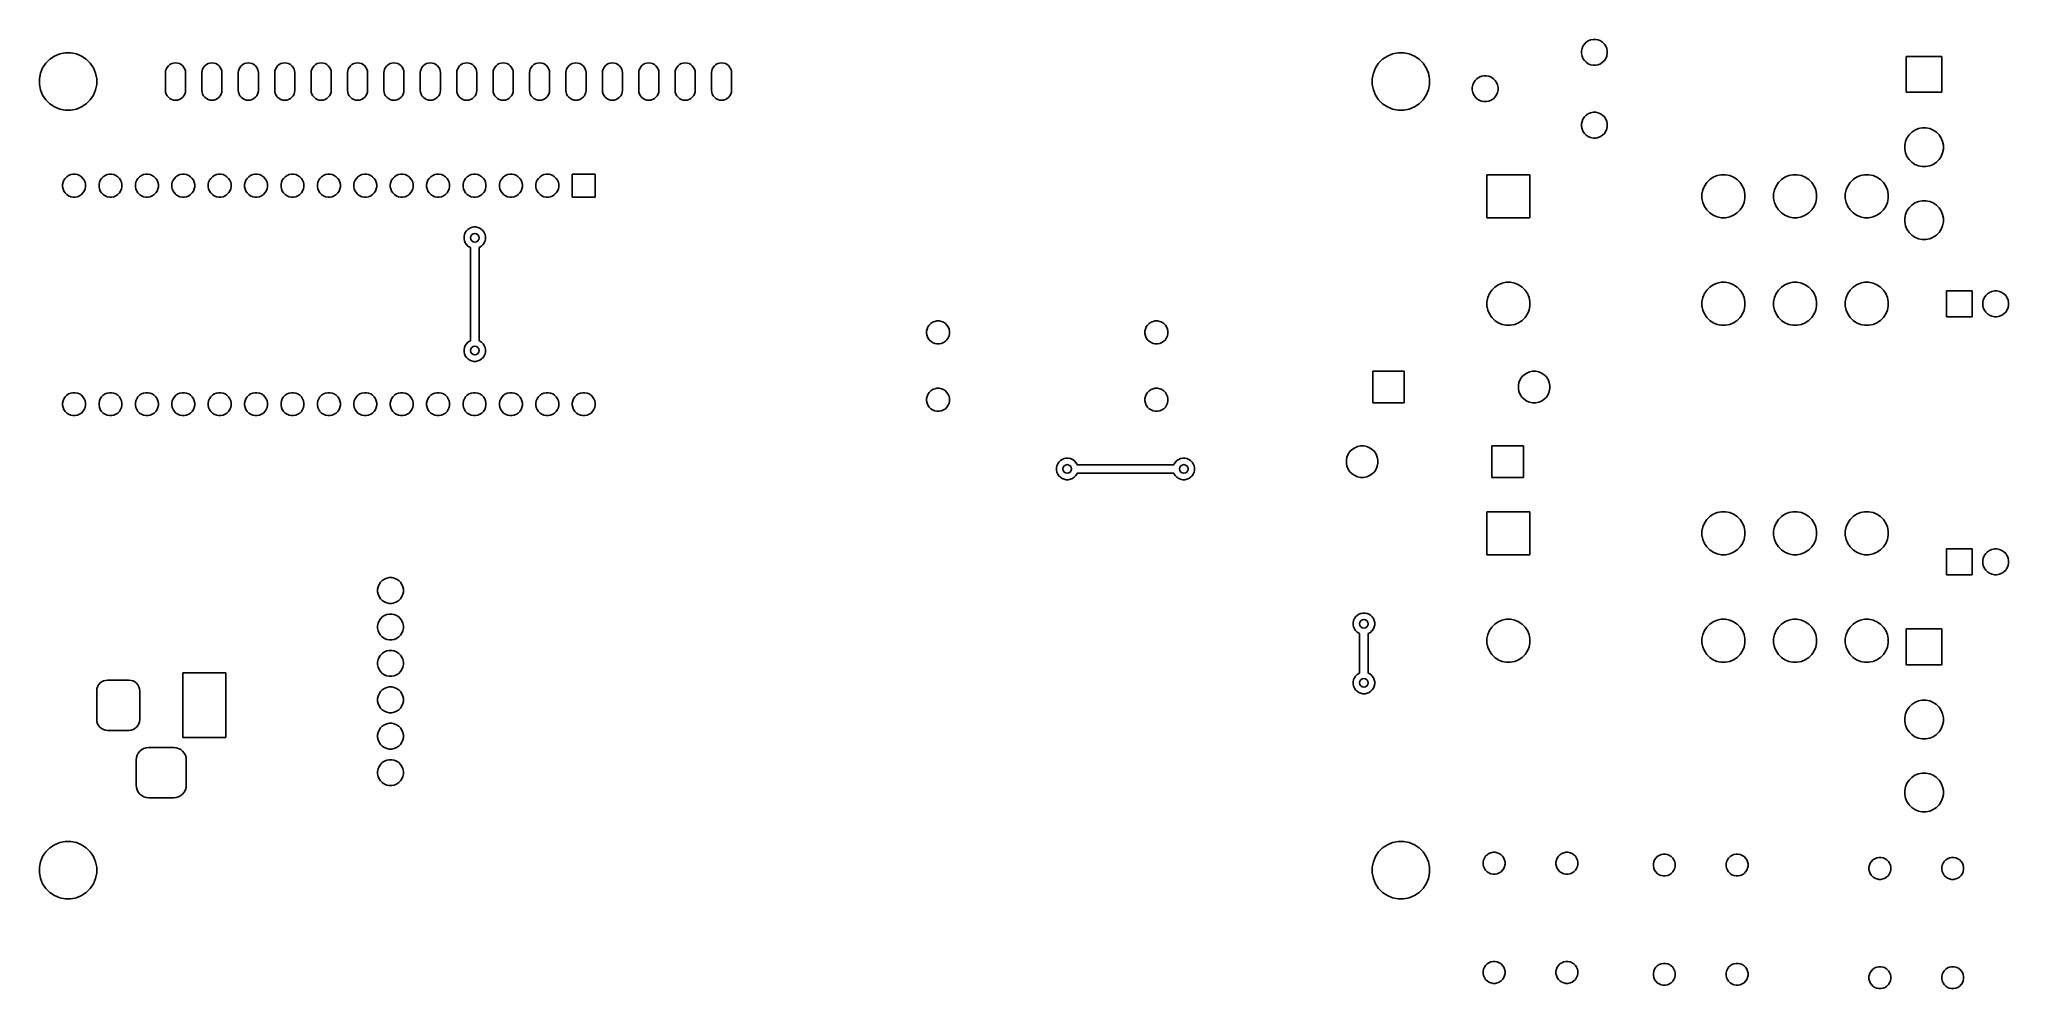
# Model space of a CAD drawing. Extents: x 30 to 167, y -137 to -71.
import ezdxf

# ---------------------------------------------------------------- set-up
doc = ezdxf.new("R2010")
doc.units = 0
doc.layers.add('BLACK', color=7, linetype='CONTINUOUS')

msp = doc.modelspace()

# ---------------------------------------------------------------- linework, layer by layer
at = {"layer": 'BLACK', "linetype": 'CONTINUOUS'}
for p, q in [((137.1, -71.3714), (137.135, -71.1975)), ((137.1, -71.5486), (137.1, -71.3714)), ((137.135, -71.1975), (137.202, -71.0337)), ((137.202, -71.0337), (137.301, -70.8863)), ((137.301, -70.8863), (137.426, -70.7609)), ((137.426, -70.7609), (137.574, -70.6624)), ((137.574, -70.6624), (137.737, -70.5946)), ((137.737, -70.5946), (137.911, -70.56)), ((137.911, -70.56), (138.089, -70.56)), ((138.089, -70.56), (138.263, -70.5946)), ((138.263, -70.5946), (138.426, -70.6624)), ((138.426, -70.6624), (138.574, -70.7609)), ((138.574, -70.7609), (138.699, -70.8863)), ((138.699, -70.8863), (138.798, -71.0337)), ((138.798, -71.0337), (138.865, -71.1975)), ((138.865, -71.1975), (138.9, -71.3714)), ((138.9, -71.3714), (138.9, -71.5486)), ((29.5769, -72.9166), (29.7276, -72.5526)), ((29.7276, -72.5526), (29.9465, -72.2251)), ((29.9465, -72.2251), (30.2251, -71.9465)), ((30.2251, -71.9465), (30.5526, -71.7276)), ((30.5526, -71.7276), (30.9166, -71.5769)), ((30.9166, -71.5769), (31.303, -71.5)), ((31.303, -71.5), (31.697, -71.5)), ((31.697, -71.5), (32.0834, -71.5769)), ((32.0834, -71.5769), (32.4474, -71.7276)), ((32.4474, -71.7276), (32.7749, -71.9465)), ((32.7749, -71.9465), (33.0535, -72.2251)), ((33.0535, -72.2251), (33.2724, -72.5526)), ((33.2724, -72.5526), (33.4231, -72.9166)), ((38.3, -72.8656), (38.3101, -72.7628)), ((38.3101, -72.7628), (38.3502, -72.6308)), ((38.3502, -72.6308), (38.4152, -72.5092)), ((38.4152, -72.5092), (38.5026, -72.4026)), ((38.5026, -72.4026), (38.6092, -72.3152)), ((38.6092, -72.3152), (38.7308, -72.2502)), ((38.7308, -72.2502), (38.8628, -72.2101)), ((38.8628, -72.2101), (39, -72.1966)), ((39, -72.1966), (39.1372, -72.2101)), ((39.1372, -72.2101), (39.2692, -72.2502)), ((39.2692, -72.2502), (39.3908, -72.3152)), ((39.3908, -72.3152), (39.4974, -72.4026)), ((39.4974, -72.4026), (39.5848, -72.5092)), ((39.5848, -72.5092), (39.6498, -72.6308)), ((39.6498, -72.6308), (39.6899, -72.7628)), ((39.6899, -72.7628), (39.7, -72.8656)), ((40.84, -72.8656), (40.8501, -72.7628)), ((40.8501, -72.7628), (40.8902, -72.6308)), ((40.8902, -72.6308), (40.9552, -72.5092)), ((40.9552, -72.5092), (41.0426, -72.4026)), ((41.0426, -72.4026), (41.1492, -72.3152)), ((41.1492, -72.3152), (41.2708, -72.2502)), ((41.2708, -72.2502), (41.4028, -72.2101)), ((41.4028, -72.2101), (41.54, -72.1966)), ((41.54, -72.1966), (41.6772, -72.2101)), ((41.6772, -72.2101), (41.8092, -72.2502)), ((41.8092, -72.2502), (41.9308, -72.3152)), ((41.9308, -72.3152), (42.0374, -72.4026)), ((42.0374, -72.4026), (42.1248, -72.5092)), ((42.1248, -72.5092), (42.1898, -72.6308)), ((42.1898, -72.6308), (42.2299, -72.7628)), ((42.2299, -72.7628), (42.24, -72.8656)), ((43.38, -72.8656), (43.3901, -72.7628)), ((43.3901, -72.7628), (43.4302, -72.6308)), ((43.4302, -72.6308), (43.4952, -72.5092)), ((43.4952, -72.5092), (43.5826, -72.4026)), ((43.5826, -72.4026), (43.6892, -72.3152)), ((43.6892, -72.3152), (43.8108, -72.2502)), ((43.8108, -72.2502), (43.9428, -72.2101)), ((43.9428, -72.2101), (44.08, -72.1966)), ((44.08, -72.1966), (44.2172, -72.2101)), ((44.2172, -72.2101), (44.3492, -72.2502)), ((44.3492, -72.2502), (44.4708, -72.3152)), ((44.4708, -72.3152), (44.5774, -72.4026)), ((44.5774, -72.4026), (44.6648, -72.5092)), ((44.6648, -72.5092), (44.7298, -72.6308)), ((44.7298, -72.6308), (44.7699, -72.7628)), ((44.7699, -72.7628), (44.78, -72.8656)), ((45.92, -72.8656), (45.9301, -72.7628)), ((45.9301, -72.7628), (45.9702, -72.6308)), ((45.9702, -72.6308), (46.0352, -72.5092)), ((46.0352, -72.5092), (46.1226, -72.4026)), ((46.1226, -72.4026), (46.2292, -72.3152)), ((46.2292, -72.3152), (46.3508, -72.2502)), ((46.3508, -72.2502), (46.4828, -72.2101)), ((46.4828, -72.2101), (46.62, -72.1966)), ((46.62, -72.1966), (46.7572, -72.2101)), ((46.7572, -72.2101), (46.8892, -72.2502)), ((46.8892, -72.2502), (47.0108, -72.3152)), ((47.0108, -72.3152), (47.1174, -72.4026)), ((47.1174, -72.4026), (47.2048, -72.5092)), ((47.2048, -72.5092), (47.2698, -72.6308)), ((47.2698, -72.6308), (47.3099, -72.7628)), ((47.3099, -72.7628), (47.32, -72.8656)), ((48.46, -72.8656), (48.4701, -72.7628)), ((48.4701, -72.7628), (48.5102, -72.6308)), ((48.5102, -72.6308), (48.5752, -72.5092)), ((48.5752, -72.5092), (48.6626, -72.4026)), ((48.6626, -72.4026), (48.7692, -72.3152)), ((48.7692, -72.3152), (48.8908, -72.2502)), ((48.8908, -72.2502), (49.0228, -72.2101)), ((49.0228, -72.2101), (49.16, -72.1966)), ((49.16, -72.1966), (49.2972, -72.2101)), ((49.2972, -72.2101), (49.4292, -72.2502)), ((49.4292, -72.2502), (49.5508, -72.3152)), ((49.5508, -72.3152), (49.6574, -72.4026)), ((49.6574, -72.4026), (49.7448, -72.5092)), ((49.7448, -72.5092), (49.8098, -72.6308)), ((49.8098, -72.6308), (49.8499, -72.7628)), ((49.8499, -72.7628), (49.86, -72.8656)), ((51, -72.8656), (51.0101, -72.7628)), ((51.0101, -72.7628), (51.0502, -72.6308)), ((51.0502, -72.6308), (51.1152, -72.5092)), ((51.1152, -72.5092), (51.2026, -72.4026)), ((51.2026, -72.4026), (51.3092, -72.3152)), ((51.3092, -72.3152), (51.4308, -72.2502)), ((51.4308, -72.2502), (51.5628, -72.2101)), ((51.5628, -72.2101), (51.7, -72.1966)), ((51.7, -72.1966), (51.8372, -72.2101)), ((51.8372, -72.2101), (51.9692, -72.2502)), ((51.9692, -72.2502), (52.0908, -72.3152)), ((52.0908, -72.3152), (52.1974, -72.4026)), ((52.1974, -72.4026), (52.2848, -72.5092)), ((52.2848, -72.5092), (52.3498, -72.6308)), ((52.3498, -72.6308), (52.3899, -72.7628)), ((52.3899, -72.7628), (52.4, -72.8656)), ((53.54, -72.8656), (53.5501, -72.7628)), ((53.5501, -72.7628), (53.5902, -72.6308)), ((53.5902, -72.6308), (53.6552, -72.5092)), ((53.6552, -72.5092), (53.7426, -72.4026)), ((53.7426, -72.4026), (53.8492, -72.3152)), ((53.8492, -72.3152), (53.9708, -72.2502)), ((53.9708, -72.2502), (54.1028, -72.2101)), ((54.1028, -72.2101), (54.24, -72.1966)), ((54.24, -72.1966), (54.3772, -72.2101)), ((54.3772, -72.2101), (54.5092, -72.2502)), ((54.5092, -72.2502), (54.6308, -72.3152)), ((54.6308, -72.3152), (54.7374, -72.4026)), ((54.7374, -72.4026), (54.8248, -72.5092)), ((54.8248, -72.5092), (54.8898, -72.6308)), ((54.8898, -72.6308), (54.9299, -72.7628)), ((54.9299, -72.7628), (54.94, -72.8656)), ((56.08, -72.8656), (56.0901, -72.7628)), ((56.0901, -72.7628), (56.1302, -72.6308)), ((56.1302, -72.6308), (56.1952, -72.5092)), ((56.1952, -72.5092), (56.2826, -72.4026)), ((56.2826, -72.4026), (56.3892, -72.3152)), ((56.3892, -72.3152), (56.5108, -72.2502)), ((56.5108, -72.2502), (56.6428, -72.2101)), ((56.6428, -72.2101), (56.78, -72.1966)), ((56.78, -72.1966), (56.9172, -72.2101)), ((56.9172, -72.2101), (57.0492, -72.2502)), ((57.0492, -72.2502), (57.1708, -72.3152)), ((57.1708, -72.3152), (57.2774, -72.4026)), ((57.2774, -72.4026), (57.3648, -72.5092)), ((57.3648, -72.5092), (57.4298, -72.6308)), ((57.4298, -72.6308), (57.4699, -72.7628)), ((57.4699, -72.7628), (57.48, -72.8656)), ((58.62, -72.8656), (58.6301, -72.7628)), ((58.6301, -72.7628), (58.6702, -72.6308)), ((58.6702, -72.6308), (58.7352, -72.5092)), ((58.7352, -72.5092), (58.8226, -72.4026)), ((58.8226, -72.4026), (58.9292, -72.3152)), ((58.9292, -72.3152), (59.0508, -72.2502)), ((59.0508, -72.2502), (59.1828, -72.2101)), ((59.1828, -72.2101), (59.32, -72.1966)), ((59.32, -72.1966), (59.4572, -72.2101)), ((59.4572, -72.2101), (59.5892, -72.2502)), ((59.5892, -72.2502), (59.7108, -72.3152)), ((59.7108, -72.3152), (59.8174, -72.4026)), ((59.8174, -72.4026), (59.9048, -72.5092)), ((59.9048, -72.5092), (59.9698, -72.6308)), ((59.9698, -72.6308), (60.0099, -72.7628)), ((60.0099, -72.7628), (60.02, -72.8656)), ((61.16, -72.8656), (61.1701, -72.7628)), ((61.1701, -72.7628), (61.2102, -72.6308)), ((61.2102, -72.6308), (61.2752, -72.5092)), ((61.2752, -72.5092), (61.3626, -72.4026)), ((61.3626, -72.4026), (61.4692, -72.3152)), ((61.4692, -72.3152), (61.5908, -72.2502)), ((61.5908, -72.2502), (61.7228, -72.2101)), ((61.7228, -72.2101), (61.86, -72.1966)), ((61.86, -72.1966), (61.9972, -72.2101)), ((61.9972, -72.2101), (62.1292, -72.2502)), ((62.1292, -72.2502), (62.2508, -72.3152)), ((62.2508, -72.3152), (62.3574, -72.4026)), ((62.3574, -72.4026), (62.4448, -72.5092)), ((62.4448, -72.5092), (62.5098, -72.6308)), ((62.5098, -72.6308), (62.5499, -72.7628)), ((62.5499, -72.7628), (62.56, -72.8656)), ((63.7, -72.8656), (63.7101, -72.7628)), ((63.7101, -72.7628), (63.7502, -72.6308)), ((63.7502, -72.6308), (63.8152, -72.5092)), ((63.8152, -72.5092), (63.9026, -72.4026)), ((63.9026, -72.4026), (64.0092, -72.3152)), ((64.0092, -72.3152), (64.1308, -72.2502)), ((64.1308, -72.2502), (64.2628, -72.2101)), ((64.2628, -72.2101), (64.4, -72.1966)), ((64.4, -72.1966), (64.5372, -72.2101)), ((64.5372, -72.2101), (64.6692, -72.2502)), ((64.6692, -72.2502), (64.7908, -72.3152)), ((64.7908, -72.3152), (64.8974, -72.4026)), ((64.8974, -72.4026), (64.9848, -72.5092)), ((64.9848, -72.5092), (65.0498, -72.6308)), ((65.0498, -72.6308), (65.0899, -72.7628)), ((65.0899, -72.7628), (65.1, -72.8656)), ((66.24, -72.8656), (66.2501, -72.7628)), ((66.2501, -72.7628), (66.2902, -72.6308)), ((66.2902, -72.6308), (66.3552, -72.5092)), ((66.3552, -72.5092), (66.4426, -72.4026)), ((66.4426, -72.4026), (66.5492, -72.3152)), ((66.5492, -72.3152), (66.6708, -72.2502)), ((66.6708, -72.2502), (66.8028, -72.2101)), ((66.8028, -72.2101), (66.94, -72.1966)), ((66.94, -72.1966), (67.0772, -72.2101)), ((67.0772, -72.2101), (67.2092, -72.2502)), ((67.2092, -72.2502), (67.3308, -72.3152)), ((67.3308, -72.3152), (67.4374, -72.4026)), ((67.4374, -72.4026), (67.5248, -72.5092)), ((67.5248, -72.5092), (67.5898, -72.6308)), ((67.5898, -72.6308), (67.6299, -72.7628)), ((67.6299, -72.7628), (67.64, -72.8656)), ((68.78, -72.8656), (68.7901, -72.7628)), ((68.7901, -72.7628), (68.8302, -72.6308)), ((68.8302, -72.6308), (68.8952, -72.5092)), ((68.8952, -72.5092), (68.9826, -72.4026)), ((68.9826, -72.4026), (69.0892, -72.3152)), ((69.0892, -72.3152), (69.2108, -72.2502)), ((69.2108, -72.2502), (69.3428, -72.2101)), ((69.3428, -72.2101), (69.48, -72.1966)), ((69.48, -72.1966), (69.6172, -72.2101)), ((69.6172, -72.2101), (69.7492, -72.2502)), ((69.7492, -72.2502), (69.8708, -72.3152)), ((69.8708, -72.3152), (69.9774, -72.4026)), ((69.9774, -72.4026), (70.0648, -72.5092)), ((70.0648, -72.5092), (70.1298, -72.6308)), ((70.1298, -72.6308), (70.1699, -72.7628)), ((70.1699, -72.7628), (70.18, -72.8656)), ((71.32, -72.8656), (71.3301, -72.7628)), ((71.3301, -72.7628), (71.3702, -72.6308)), ((71.3702, -72.6308), (71.4352, -72.5092)), ((71.4352, -72.5092), (71.5226, -72.4026)), ((71.5226, -72.4026), (71.6292, -72.3152)), ((71.6292, -72.3152), (71.7508, -72.2502)), ((71.7508, -72.2502), (71.8828, -72.2101)), ((71.8828, -72.2101), (72.02, -72.1966)), ((72.02, -72.1966), (72.1572, -72.2101)), ((72.1572, -72.2101), (72.2892, -72.2502)), ((72.2892, -72.2502), (72.4108, -72.3152)), ((72.4108, -72.3152), (72.5174, -72.4026)), ((72.5174, -72.4026), (72.6048, -72.5092)), ((72.6048, -72.5092), (72.6698, -72.6308)), ((72.6698, -72.6308), (72.7099, -72.7628)), ((72.7099, -72.7628), (72.72, -72.8656)), ((73.86, -72.8656), (73.8701, -72.7628)), ((73.8701, -72.7628), (73.9102, -72.6308)), ((73.9102, -72.6308), (73.9752, -72.5092)), ((73.9752, -72.5092), (74.0626, -72.4026)), ((74.0626, -72.4026), (74.1692, -72.3152)), ((74.1692, -72.3152), (74.2908, -72.2502)), ((74.2908, -72.2502), (74.4228, -72.2101)), ((74.4228, -72.2101), (74.56, -72.1966)), ((74.56, -72.1966), (74.6972, -72.2101)), ((74.6972, -72.2101), (74.8292, -72.2502)), ((74.8292, -72.2502), (74.9508, -72.3152)), ((74.9508, -72.3152), (75.0574, -72.4026)), ((75.0574, -72.4026), (75.1448, -72.5092)), ((75.1448, -72.5092), (75.2098, -72.6308)), ((75.2098, -72.6308), (75.2499, -72.7628)), ((75.2499, -72.7628), (75.26, -72.8656)), ((76.4, -72.8656), (76.4101, -72.7628)), ((76.4101, -72.7628), (76.4502, -72.6308)), ((76.4502, -72.6308), (76.5152, -72.5092)), ((76.5152, -72.5092), (76.6026, -72.4026)), ((76.6026, -72.4026), (76.7092, -72.3152)), ((76.7092, -72.3152), (76.8308, -72.2502)), ((76.8308, -72.2502), (76.9628, -72.2101)), ((76.9628, -72.2101), (77.1, -72.1966)), ((77.1, -72.1966), (77.2372, -72.2101)), ((77.2372, -72.2101), (77.3692, -72.2502)), ((77.3692, -72.2502), (77.4908, -72.3152)), ((77.4908, -72.3152), (77.5974, -72.4026)), ((77.5974, -72.4026), (77.6848, -72.5092)), ((77.6848, -72.5092), (77.7498, -72.6308)), ((77.7498, -72.6308), (77.7899, -72.7628)), ((77.7899, -72.7628), (77.8, -72.8656)), ((122.577, -72.9166), (122.728, -72.5526)), ((122.728, -72.5526), (122.946, -72.2251)), ((122.946, -72.2251), (123.225, -71.9465)), ((123.225, -71.9465), (123.553, -71.7276)), ((123.553, -71.7276), (123.917, -71.5769)), ((123.917, -71.5769), (124.303, -71.5)), ((124.303, -71.5), (124.697, -71.5)), ((124.697, -71.5), (125.083, -71.5769)), ((125.083, -71.5769), (125.447, -71.7276)), ((125.447, -71.7276), (125.775, -71.9465)), ((125.775, -71.9465), (126.054, -72.2251)), ((126.054, -72.2251), (126.272, -72.5526)), ((126.272, -72.5526), (126.423, -72.9166)), ((137.135, -71.7225), (137.1, -71.5486)), ((137.202, -71.8863), (137.135, -71.7225)), ((137.301, -72.0337), (137.202, -71.8863)), ((137.426, -72.1591), (137.301, -72.0337)), ((137.574, -72.2576), (137.426, -72.1591)), ((137.737, -72.3254), (137.574, -72.2576)), ((137.911, -72.36), (137.737, -72.3254)), ((138.089, -72.36), (137.911, -72.36)), ((138.263, -72.3254), (138.089, -72.36)), ((138.426, -72.2576), (138.263, -72.3254)), ((138.574, -72.1591), (138.426, -72.2576)), ((138.699, -72.0337), (138.574, -72.1591)), ((138.798, -71.8863), (138.699, -72.0337)), ((138.865, -71.7225), (138.798, -71.8863)), ((138.9, -71.5486), (138.865, -71.7225)), ((159.75, -74.25), (159.75, -71.75)), ((159.75, -71.75), (162.25, -71.75)), ((162.25, -71.75), (162.25, -74.25)), ((29.5, -73.303), (29.5769, -72.9166)), ((29.5, -73.697), (29.5, -73.303)), ((29.5769, -74.0834), (29.5, -73.697)), ((29.7276, -74.4474), (29.5769, -74.0834)), ((33.4231, -74.0834), (33.2724, -74.4474)), ((33.4231, -72.9166), (33.5, -73.303)), ((33.5, -73.697), (33.4231, -74.0834)), ((33.5, -73.303), (33.5, -73.697)), ((38.3, -74.1344), (38.3, -72.8656)), ((38.3101, -74.2372), (38.3, -74.1344)), ((39.7, -74.1344), (39.6899, -74.2372)), ((39.7, -72.8656), (39.7, -74.1344)), ((40.84, -74.1344), (40.84, -72.8656)), ((40.8501, -74.2372), (40.84, -74.1344)), ((42.24, -74.1344), (42.2299, -74.2372)), ((42.24, -72.8656), (42.24, -74.1344)), ((43.38, -74.1344), (43.38, -72.8656)), ((43.3901, -74.2372), (43.38, -74.1344)), ((44.78, -74.1344), (44.7699, -74.2372)), ((44.78, -72.8656), (44.78, -74.1344)), ((45.92, -74.1344), (45.92, -72.8656)), ((45.9301, -74.2372), (45.92, -74.1344)), ((47.32, -74.1344), (47.3099, -74.2372)), ((47.32, -72.8656), (47.32, -74.1344)), ((48.46, -74.1344), (48.46, -72.8656)), ((48.4701, -74.2372), (48.46, -74.1344)), ((49.86, -74.1344), (49.8499, -74.2372)), ((49.86, -72.8656), (49.86, -74.1344)), ((51, -74.1344), (51, -72.8656)), ((51.0101, -74.2372), (51, -74.1344)), ((52.4, -74.1344), (52.3899, -74.2372)), ((52.4, -72.8656), (52.4, -74.1344)), ((53.54, -74.1344), (53.54, -72.8656)), ((53.5501, -74.2372), (53.54, -74.1344)), ((54.94, -74.1344), (54.9299, -74.2372)), ((54.94, -72.8656), (54.94, -74.1344)), ((56.08, -74.1344), (56.08, -72.8656)), ((56.0901, -74.2372), (56.08, -74.1344)), ((57.48, -74.1344), (57.4699, -74.2372)), ((57.48, -72.8656), (57.48, -74.1344)), ((58.62, -74.1344), (58.62, -72.8656)), ((58.6301, -74.2372), (58.62, -74.1344)), ((60.02, -74.1344), (60.0099, -74.2372)), ((60.02, -72.8656), (60.02, -74.1344)), ((61.16, -74.1344), (61.16, -72.8656)), ((61.1701, -74.2372), (61.16, -74.1344)), ((62.56, -74.1344), (62.5499, -74.2372)), ((62.56, -72.8656), (62.56, -74.1344)), ((63.7, -74.1344), (63.7, -72.8656)), ((63.7101, -74.2372), (63.7, -74.1344)), ((65.1, -74.1344), (65.0899, -74.2372)), ((65.1, -72.8656), (65.1, -74.1344)), ((66.24, -74.1344), (66.24, -72.8656)), ((66.2501, -74.2372), (66.24, -74.1344)), ((67.64, -74.1344), (67.6299, -74.2372)), ((67.64, -72.8656), (67.64, -74.1344)), ((68.78, -74.1344), (68.78, -72.8656)), ((68.7901, -74.2372), (68.78, -74.1344)), ((70.18, -74.1344), (70.1699, -74.2372)), ((70.18, -72.8656), (70.18, -74.1344)), ((71.32, -74.1344), (71.32, -72.8656)), ((71.3301, -74.2372), (71.32, -74.1344)), ((72.72, -74.1344), (72.7099, -74.2372)), ((72.72, -72.8656), (72.72, -74.1344)), ((73.86, -74.1344), (73.86, -72.8656)), ((73.8701, -74.2372), (73.86, -74.1344)), ((75.26, -74.1344), (75.2499, -74.2372)), ((75.26, -72.8656), (75.26, -74.1344)), ((76.4, -74.1344), (76.4, -72.8656)), ((76.4101, -74.2372), (76.4, -74.1344)), ((77.8, -74.1344), (77.7899, -74.2372)), ((77.8, -72.8656), (77.8, -74.1344)), ((122.5, -73.303), (122.577, -72.9166)), ((122.5, -73.697), (122.5, -73.303)), ((122.577, -74.0834), (122.5, -73.697)), ((122.728, -74.4474), (122.577, -74.0834)), ((126.423, -74.0834), (126.272, -74.4474)), ((126.423, -72.9166), (126.5, -73.303)), ((126.5, -73.697), (126.423, -74.0834)), ((126.5, -73.303), (126.5, -73.697)), ((129.48, -73.9114), (129.515, -73.7375)), ((129.48, -74.0886), (129.48, -73.9114)), ((129.515, -74.2625), (129.48, -74.0886)), ((129.515, -73.7375), (129.582, -73.5737)), ((129.582, -73.5737), (129.681, -73.4263)), ((129.681, -73.4263), (129.806, -73.3009)), ((129.806, -73.3009), (129.954, -73.2024)), ((129.954, -73.2024), (130.117, -73.1346)), ((130.117, -73.1346), (130.291, -73.1)), ((130.291, -73.1), (130.469, -73.1)), ((130.469, -73.1), (130.643, -73.1346)), ((130.643, -73.1346), (130.806, -73.2024)), ((130.806, -73.2024), (130.954, -73.3009)), ((130.954, -73.3009), (131.079, -73.4263)), ((131.079, -73.4263), (131.178, -73.5737)), ((131.178, -73.5737), (131.245, -73.7375)), ((131.245, -73.7375), (131.28, -73.9114)), ((131.28, -74.0886), (131.245, -74.2625)), ((131.28, -73.9114), (131.28, -74.0886)), ((29.9465, -74.7749), (29.7276, -74.4474)), ((30.2251, -75.0535), (29.9465, -74.7749)), ((30.5526, -75.2724), (30.2251, -75.0535)), ((30.9166, -75.4231), (30.5526, -75.2724)), ((31.303, -75.5), (30.9166, -75.4231)), ((31.697, -75.5), (31.303, -75.5)), ((32.0834, -75.4231), (31.697, -75.5)), ((32.4474, -75.2724), (32.0834, -75.4231)), ((32.7749, -75.0535), (32.4474, -75.2724)), ((33.0535, -74.7749), (32.7749, -75.0535)), ((33.2724, -74.4474), (33.0535, -74.7749)), ((38.3502, -74.3692), (38.3101, -74.2372)), ((38.4152, -74.4908), (38.3502, -74.3692)), ((38.5026, -74.5974), (38.4152, -74.4908)), ((38.6092, -74.6848), (38.5026, -74.5974)), ((38.7308, -74.7498), (38.6092, -74.6848)), ((38.8628, -74.7899), (38.7308, -74.7498)), ((39, -74.8034), (38.8628, -74.7899)), ((39.1372, -74.7899), (39, -74.8034)), ((39.2692, -74.7498), (39.1372, -74.7899)), ((39.3908, -74.6848), (39.2692, -74.7498)), ((39.4974, -74.5974), (39.3908, -74.6848)), ((39.5848, -74.4908), (39.4974, -74.5974)), ((39.6498, -74.3692), (39.5848, -74.4908)), ((39.6899, -74.2372), (39.6498, -74.3692)), ((40.8902, -74.3692), (40.8501, -74.2372)), ((40.9552, -74.4908), (40.8902, -74.3692)), ((41.0426, -74.5974), (40.9552, -74.4908)), ((41.1492, -74.6848), (41.0426, -74.5974)), ((41.2708, -74.7498), (41.1492, -74.6848)), ((41.4028, -74.7899), (41.2708, -74.7498)), ((41.54, -74.8034), (41.4028, -74.7899)), ((41.6772, -74.7899), (41.54, -74.8034)), ((41.8092, -74.7498), (41.6772, -74.7899)), ((41.9308, -74.6848), (41.8092, -74.7498)), ((42.0374, -74.5974), (41.9308, -74.6848)), ((42.1248, -74.4908), (42.0374, -74.5974)), ((42.1898, -74.3692), (42.1248, -74.4908)), ((42.2299, -74.2372), (42.1898, -74.3692)), ((43.4302, -74.3692), (43.3901, -74.2372)), ((43.4952, -74.4908), (43.4302, -74.3692)), ((43.5826, -74.5974), (43.4952, -74.4908)), ((43.6892, -74.6848), (43.5826, -74.5974)), ((43.8108, -74.7498), (43.6892, -74.6848)), ((43.9428, -74.7899), (43.8108, -74.7498)), ((44.08, -74.8034), (43.9428, -74.7899)), ((44.2172, -74.7899), (44.08, -74.8034)), ((44.3492, -74.7498), (44.2172, -74.7899)), ((44.4708, -74.6848), (44.3492, -74.7498)), ((44.5774, -74.5974), (44.4708, -74.6848)), ((44.6648, -74.4908), (44.5774, -74.5974)), ((44.7298, -74.3692), (44.6648, -74.4908)), ((44.7699, -74.2372), (44.7298, -74.3692)), ((45.9702, -74.3692), (45.9301, -74.2372)), ((46.0352, -74.4908), (45.9702, -74.3692)), ((46.1226, -74.5974), (46.0352, -74.4908)), ((46.2292, -74.6848), (46.1226, -74.5974)), ((46.3508, -74.7498), (46.2292, -74.6848)), ((46.4828, -74.7899), (46.3508, -74.7498)), ((46.62, -74.8034), (46.4828, -74.7899)), ((46.7572, -74.7899), (46.62, -74.8034)), ((46.8892, -74.7498), (46.7572, -74.7899)), ((47.0108, -74.6848), (46.8892, -74.7498)), ((47.1174, -74.5974), (47.0108, -74.6848)), ((47.2048, -74.4908), (47.1174, -74.5974)), ((47.2698, -74.3692), (47.2048, -74.4908)), ((47.3099, -74.2372), (47.2698, -74.3692)), ((48.5102, -74.3692), (48.4701, -74.2372)), ((48.5752, -74.4908), (48.5102, -74.3692)), ((48.6626, -74.5974), (48.5752, -74.4908)), ((48.7692, -74.6848), (48.6626, -74.5974)), ((48.8908, -74.7498), (48.7692, -74.6848)), ((49.0228, -74.7899), (48.8908, -74.7498)), ((49.16, -74.8034), (49.0228, -74.7899)), ((49.2972, -74.7899), (49.16, -74.8034)), ((49.4292, -74.7498), (49.2972, -74.7899)), ((49.5508, -74.6848), (49.4292, -74.7498)), ((49.6574, -74.5974), (49.5508, -74.6848)), ((49.7448, -74.4908), (49.6574, -74.5974)), ((49.8098, -74.3692), (49.7448, -74.4908)), ((49.8499, -74.2372), (49.8098, -74.3692)), ((51.0502, -74.3692), (51.0101, -74.2372)), ((51.1152, -74.4908), (51.0502, -74.3692)), ((51.2026, -74.5974), (51.1152, -74.4908)), ((51.3092, -74.6848), (51.2026, -74.5974)), ((51.4308, -74.7498), (51.3092, -74.6848)), ((51.5628, -74.7899), (51.4308, -74.7498)), ((51.7, -74.8034), (51.5628, -74.7899)), ((51.8372, -74.7899), (51.7, -74.8034)), ((51.9692, -74.7498), (51.8372, -74.7899)), ((52.0908, -74.6848), (51.9692, -74.7498)), ((52.1974, -74.5974), (52.0908, -74.6848)), ((52.2848, -74.4908), (52.1974, -74.5974)), ((52.3498, -74.3692), (52.2848, -74.4908)), ((52.3899, -74.2372), (52.3498, -74.3692)), ((53.5902, -74.3692), (53.5501, -74.2372)), ((53.6552, -74.4908), (53.5902, -74.3692)), ((53.7426, -74.5974), (53.6552, -74.4908)), ((53.8492, -74.6848), (53.7426, -74.5974)), ((53.9708, -74.7498), (53.8492, -74.6848)), ((54.1028, -74.7899), (53.9708, -74.7498)), ((54.24, -74.8034), (54.1028, -74.7899)), ((54.3772, -74.7899), (54.24, -74.8034)), ((54.5092, -74.7498), (54.3772, -74.7899)), ((54.6308, -74.6848), (54.5092, -74.7498)), ((54.7374, -74.5974), (54.6308, -74.6848)), ((54.8248, -74.4908), (54.7374, -74.5974)), ((54.8898, -74.3692), (54.8248, -74.4908)), ((54.9299, -74.2372), (54.8898, -74.3692)), ((56.1302, -74.3692), (56.0901, -74.2372)), ((56.1952, -74.4908), (56.1302, -74.3692)), ((56.2826, -74.5974), (56.1952, -74.4908)), ((56.3892, -74.6848), (56.2826, -74.5974)), ((56.5108, -74.7498), (56.3892, -74.6848)), ((56.6428, -74.7899), (56.5108, -74.7498)), ((56.78, -74.8034), (56.6428, -74.7899)), ((56.9172, -74.7899), (56.78, -74.8034)), ((57.0492, -74.7498), (56.9172, -74.7899)), ((57.1708, -74.6848), (57.0492, -74.7498)), ((57.2774, -74.5974), (57.1708, -74.6848)), ((57.3648, -74.4908), (57.2774, -74.5974)), ((57.4298, -74.3692), (57.3648, -74.4908)), ((57.4699, -74.2372), (57.4298, -74.3692)), ((58.6702, -74.3692), (58.6301, -74.2372)), ((58.7352, -74.4908), (58.6702, -74.3692)), ((58.8226, -74.5974), (58.7352, -74.4908)), ((58.9292, -74.6848), (58.8226, -74.5974)), ((59.0508, -74.7498), (58.9292, -74.6848)), ((59.1828, -74.7899), (59.0508, -74.7498)), ((59.32, -74.8034), (59.1828, -74.7899)), ((59.4572, -74.7899), (59.32, -74.8034)), ((59.5892, -74.7498), (59.4572, -74.7899)), ((59.7108, -74.6848), (59.5892, -74.7498)), ((59.8174, -74.5974), (59.7108, -74.6848)), ((59.9048, -74.4908), (59.8174, -74.5974)), ((59.9698, -74.3692), (59.9048, -74.4908)), ((60.0099, -74.2372), (59.9698, -74.3692)), ((61.2102, -74.3692), (61.1701, -74.2372)), ((61.2752, -74.4908), (61.2102, -74.3692)), ((61.3626, -74.5974), (61.2752, -74.4908)), ((61.4692, -74.6848), (61.3626, -74.5974)), ((61.5908, -74.7498), (61.4692, -74.6848)), ((61.7228, -74.7899), (61.5908, -74.7498)), ((61.86, -74.8034), (61.7228, -74.7899)), ((61.9972, -74.7899), (61.86, -74.8034)), ((62.1292, -74.7498), (61.9972, -74.7899)), ((62.2508, -74.6848), (62.1292, -74.7498)), ((62.3574, -74.5974), (62.2508, -74.6848)), ((62.4448, -74.4908), (62.3574, -74.5974)), ((62.5098, -74.3692), (62.4448, -74.4908)), ((62.5499, -74.2372), (62.5098, -74.3692)), ((63.7502, -74.3692), (63.7101, -74.2372)), ((63.8152, -74.4908), (63.7502, -74.3692)), ((63.9026, -74.5974), (63.8152, -74.4908)), ((64.0092, -74.6848), (63.9026, -74.5974)), ((64.1308, -74.7498), (64.0092, -74.6848)), ((64.2628, -74.7899), (64.1308, -74.7498)), ((64.4, -74.8034), (64.2628, -74.7899)), ((64.5372, -74.7899), (64.4, -74.8034)), ((64.6692, -74.7498), (64.5372, -74.7899)), ((64.7908, -74.6848), (64.6692, -74.7498)), ((64.8974, -74.5974), (64.7908, -74.6848)), ((64.9848, -74.4908), (64.8974, -74.5974)), ((65.0498, -74.3692), (64.9848, -74.4908)), ((65.0899, -74.2372), (65.0498, -74.3692)), ((66.2902, -74.3692), (66.2501, -74.2372)), ((66.3552, -74.4908), (66.2902, -74.3692)), ((66.4426, -74.5974), (66.3552, -74.4908)), ((66.5492, -74.6848), (66.4426, -74.5974)), ((66.6708, -74.7498), (66.5492, -74.6848)), ((66.8028, -74.7899), (66.6708, -74.7498)), ((66.94, -74.8034), (66.8028, -74.7899)), ((67.0772, -74.7899), (66.94, -74.8034)), ((67.2092, -74.7498), (67.0772, -74.7899)), ((67.3308, -74.6848), (67.2092, -74.7498)), ((67.4374, -74.5974), (67.3308, -74.6848)), ((67.5248, -74.4908), (67.4374, -74.5974)), ((67.5898, -74.3692), (67.5248, -74.4908)), ((67.6299, -74.2372), (67.5898, -74.3692)), ((68.8302, -74.3692), (68.7901, -74.2372)), ((68.8952, -74.4908), (68.8302, -74.3692)), ((68.9826, -74.5974), (68.8952, -74.4908)), ((69.0892, -74.6848), (68.9826, -74.5974)), ((69.2108, -74.7498), (69.0892, -74.6848)), ((69.3428, -74.7899), (69.2108, -74.7498)), ((69.48, -74.8034), (69.3428, -74.7899)), ((69.6172, -74.7899), (69.48, -74.8034)), ((69.7492, -74.7498), (69.6172, -74.7899)), ((69.8708, -74.6848), (69.7492, -74.7498)), ((69.9774, -74.5974), (69.8708, -74.6848)), ((70.0648, -74.4908), (69.9774, -74.5974)), ((70.1298, -74.3692), (70.0648, -74.4908)), ((70.1699, -74.2372), (70.1298, -74.3692)), ((71.3702, -74.3692), (71.3301, -74.2372)), ((71.4352, -74.4908), (71.3702, -74.3692)), ((71.5226, -74.5974), (71.4352, -74.4908)), ((71.6292, -74.6848), (71.5226, -74.5974)), ((71.7508, -74.7498), (71.6292, -74.6848)), ((71.8828, -74.7899), (71.7508, -74.7498)), ((72.02, -74.8034), (71.8828, -74.7899)), ((72.1572, -74.7899), (72.02, -74.8034)), ((72.2892, -74.7498), (72.1572, -74.7899)), ((72.4108, -74.6848), (72.2892, -74.7498)), ((72.5174, -74.5974), (72.4108, -74.6848)), ((72.6048, -74.4908), (72.5174, -74.5974)), ((72.6698, -74.3692), (72.6048, -74.4908)), ((72.7099, -74.2372), (72.6698, -74.3692)), ((73.9102, -74.3692), (73.8701, -74.2372)), ((73.9752, -74.4908), (73.9102, -74.3692)), ((74.0626, -74.5974), (73.9752, -74.4908)), ((74.1692, -74.6848), (74.0626, -74.5974)), ((74.2908, -74.7498), (74.1692, -74.6848)), ((74.4228, -74.7899), (74.2908, -74.7498)), ((74.56, -74.8034), (74.4228, -74.7899)), ((74.6972, -74.7899), (74.56, -74.8034)), ((74.8292, -74.7498), (74.6972, -74.7899)), ((74.9508, -74.6848), (74.8292, -74.7498)), ((75.0574, -74.5974), (74.9508, -74.6848)), ((75.1448, -74.4908), (75.0574, -74.5974)), ((75.2098, -74.3692), (75.1448, -74.4908)), ((75.2499, -74.2372), (75.2098, -74.3692)), ((76.4502, -74.3692), (76.4101, -74.2372)), ((76.5152, -74.4908), (76.4502, -74.3692)), ((76.6026, -74.5974), (76.5152, -74.4908)), ((76.7092, -74.6848), (76.6026, -74.5974)), ((76.8308, -74.7498), (76.7092, -74.6848)), ((76.9628, -74.7899), (76.8308, -74.7498)), ((77.1, -74.8034), (76.9628, -74.7899)), ((77.2372, -74.7899), (77.1, -74.8034)), ((77.3692, -74.7498), (77.2372, -74.7899)), ((77.4908, -74.6848), (77.3692, -74.7498)), ((77.5974, -74.5974), (77.4908, -74.6848)), ((77.6848, -74.4908), (77.5974, -74.5974)), ((77.7498, -74.3692), (77.6848, -74.4908)), ((77.7899, -74.2372), (77.7498, -74.3692)), ((122.946, -74.7749), (122.728, -74.4474)), ((123.225, -75.0535), (122.946, -74.7749)), ((123.553, -75.2724), (123.225, -75.0535)), ((123.917, -75.4231), (123.553, -75.2724)), ((124.303, -75.5), (123.917, -75.4231)), ((124.697, -75.5), (124.303, -75.5)), ((125.083, -75.4231), (124.697, -75.5)), ((125.447, -75.2724), (125.083, -75.4231)), ((125.775, -75.0535), (125.447, -75.2724)), ((126.054, -74.7749), (125.775, -75.0535)), ((126.272, -74.4474), (126.054, -74.7749)), ((129.582, -74.4263), (129.515, -74.2625)), ((129.681, -74.5737), (129.582, -74.4263)), ((129.806, -74.6991), (129.681, -74.5737)), ((129.954, -74.7976), (129.806, -74.6991)), ((130.117, -74.8654), (129.954, -74.7976)), ((130.291, -74.9), (130.117, -74.8654)), ((130.469, -74.9), (130.291, -74.9)), ((130.643, -74.8654), (130.469, -74.9)), ((130.806, -74.7976), (130.643, -74.8654)), ((130.954, -74.6991), (130.806, -74.7976)), ((131.079, -74.5737), (130.954, -74.6991)), ((131.178, -74.4263), (131.079, -74.5737)), ((131.245, -74.2625), (131.178, -74.4263)), ((162.25, -74.25), (159.75, -74.25)), ((137.1, -76.4514), (137.135, -76.2775)), ((137.1, -76.6286), (137.1, -76.4514)), ((137.135, -76.8025), (137.1, -76.6286)), ((137.135, -76.2775), (137.202, -76.1137)), ((137.202, -76.9663), (137.135, -76.8025)), ((137.202, -76.1137), (137.301, -75.9663)), ((137.301, -75.9663), (137.426, -75.8409)), ((137.426, -75.8409), (137.574, -75.7424)), ((137.574, -75.7424), (137.737, -75.6746)), ((137.737, -75.6746), (137.911, -75.64)), ((137.911, -75.64), (138.089, -75.64)), ((138.089, -75.64), (138.263, -75.6746)), ((138.263, -75.6746), (138.426, -75.7424)), ((138.426, -75.7424), (138.574, -75.8409)), ((138.574, -75.8409), (138.699, -75.9663)), ((138.699, -75.9663), (138.798, -76.1137)), ((138.798, -76.1137), (138.865, -76.2775)), ((138.865, -76.8025), (138.798, -76.9663)), ((138.865, -76.2775), (138.9, -76.4514)), ((138.9, -76.6286), (138.865, -76.8025)), ((138.9, -76.4514), (138.9, -76.6286)), ((160.139, -77.0314), (160.361, -76.8836)), ((160.361, -76.8836), (160.606, -76.7819)), ((160.606, -76.7819), (160.867, -76.73)), ((160.867, -76.73), (161.133, -76.73)), ((161.133, -76.73), (161.394, -76.7819)), ((161.394, -76.7819), (161.639, -76.8836)), ((161.639, -76.8836), (161.861, -77.0314)), ((137.301, -77.1137), (137.202, -76.9663)), ((137.426, -77.2391), (137.301, -77.1137)), ((137.574, -77.3376), (137.426, -77.2391)), ((137.737, -77.4054), (137.574, -77.3376)), ((137.911, -77.44), (137.737, -77.4054)), ((138.089, -77.44), (137.911, -77.44)), ((138.263, -77.4054), (138.089, -77.44)), ((138.426, -77.3376), (138.263, -77.4054)), ((138.574, -77.2391), (138.426, -77.3376)), ((138.699, -77.1137), (138.574, -77.2391)), ((138.798, -76.9663), (138.699, -77.1137)), ((159.65, -77.947), (159.702, -77.6862)), ((159.65, -78.213), (159.65, -77.947)), ((159.702, -78.4738), (159.65, -78.213)), ((159.702, -77.6862), (159.804, -77.4405)), ((159.804, -77.4405), (159.951, -77.2194)), ((159.951, -77.2194), (160.139, -77.0314)), ((161.861, -77.0314), (162.049, -77.2194)), ((162.049, -77.2194), (162.196, -77.4405)), ((162.196, -77.4405), (162.298, -77.6862)), ((162.298, -77.6862), (162.35, -77.947)), ((162.35, -78.213), (162.298, -78.4738)), ((162.35, -77.947), (162.35, -78.213)), ((159.804, -78.7195), (159.702, -78.4738)), ((159.951, -78.9406), (159.804, -78.7195)), ((160.139, -79.1286), (159.951, -78.9406)), ((160.361, -79.2764), (160.139, -79.1286)), ((160.606, -79.3781), (160.361, -79.2764)), ((160.867, -79.43), (160.606, -79.3781)), ((161.133, -79.43), (160.867, -79.43)), ((161.394, -79.3781), (161.133, -79.43)), ((161.639, -79.2764), (161.394, -79.3781)), ((161.861, -79.1286), (161.639, -79.2764)), ((162.049, -78.9406), (161.861, -79.1286)), ((162.196, -78.7195), (162.049, -78.9406)), ((162.298, -78.4738), (162.196, -78.7195)), ((31.12, -80.6812), (31.1507, -80.5266)), ((31.12, -80.8388), (31.12, -80.6812)), ((31.1507, -80.9934), (31.12, -80.8388)), ((31.1507, -80.5266), (31.211, -80.3811)), ((31.211, -81.1389), (31.1507, -80.9934)), ((31.211, -80.3811), (31.2986, -80.25)), ((31.2986, -80.25), (31.41, -80.1386)), ((31.41, -80.1386), (31.5411, -80.051)), ((31.5411, -80.051), (31.6866, -79.9907)), ((31.6866, -79.9907), (31.8412, -79.96)), ((31.8412, -79.96), (31.9988, -79.96)), ((31.9988, -79.96), (32.1534, -79.9907)), ((32.1534, -79.9907), (32.2989, -80.051)), ((32.2989, -80.051), (32.43, -80.1386)), ((32.43, -80.1386), (32.5414, -80.25)), ((32.5414, -80.25), (32.629, -80.3811)), ((32.629, -80.3811), (32.6893, -80.5266)), ((32.6893, -80.9934), (32.629, -81.1389)), ((32.6893, -80.5266), (32.72, -80.6812)), ((32.72, -80.8388), (32.6893, -80.9934)), ((32.72, -80.6812), (32.72, -80.8388)), ((33.66, -80.6812), (33.6907, -80.5266)), ((33.66, -80.8388), (33.66, -80.6812)), ((33.6907, -80.9934), (33.66, -80.8388)), ((33.6907, -80.5266), (33.751, -80.3811)), ((33.751, -81.1389), (33.6907, -80.9934)), ((33.751, -80.3811), (33.8386, -80.25)), ((33.8386, -80.25), (33.95, -80.1386)), ((33.95, -80.1386), (34.0811, -80.051)), ((34.0811, -80.051), (34.2266, -79.9907)), ((34.2266, -79.9907), (34.3812, -79.96)), ((34.3812, -79.96), (34.5388, -79.96)), ((34.5388, -79.96), (34.6934, -79.9907)), ((34.6934, -79.9907), (34.8389, -80.051)), ((34.8389, -80.051), (34.97, -80.1386)), ((34.97, -80.1386), (35.0814, -80.25)), ((35.0814, -80.25), (35.169, -80.3811)), ((35.169, -80.3811), (35.2293, -80.5266)), ((35.2293, -80.9934), (35.169, -81.1389)), ((35.2293, -80.5266), (35.26, -80.6812)), ((35.26, -80.8388), (35.2293, -80.9934)), ((35.26, -80.6812), (35.26, -80.8388)), ((36.2, -80.6812), (36.2307, -80.5266)), ((36.2, -80.8388), (36.2, -80.6812)), ((36.2307, -80.9934), (36.2, -80.8388)), ((36.2307, -80.5266), (36.291, -80.3811)), ((36.291, -81.1389), (36.2307, -80.9934)), ((36.291, -80.3811), (36.3786, -80.25)), ((36.3786, -80.25), (36.49, -80.1386)), ((36.49, -80.1386), (36.6211, -80.051)), ((36.6211, -80.051), (36.7666, -79.9907)), ((36.7666, -79.9907), (36.9212, -79.96)), ((36.9212, -79.96), (37.0788, -79.96)), ((37.0788, -79.96), (37.2334, -79.9907)), ((37.2334, -79.9907), (37.3789, -80.051)), ((37.3789, -80.051), (37.51, -80.1386)), ((37.51, -80.1386), (37.6214, -80.25)), ((37.6214, -80.25), (37.709, -80.3811)), ((37.709, -80.3811), (37.7693, -80.5266)), ((37.7693, -80.9934), (37.709, -81.1389)), ((37.7693, -80.5266), (37.8, -80.6812)), ((37.8, -80.8388), (37.7693, -80.9934)), ((37.8, -80.6812), (37.8, -80.8388)), ((38.74, -80.6812), (38.7707, -80.5266)), ((38.74, -80.8388), (38.74, -80.6812)), ((38.7707, -80.9934), (38.74, -80.8388)), ((38.7707, -80.5266), (38.831, -80.3811)), ((38.831, -81.1389), (38.7707, -80.9934)), ((38.831, -80.3811), (38.9186, -80.25)), ((38.9186, -80.25), (39.03, -80.1386)), ((39.03, -80.1386), (39.1611, -80.051)), ((39.1611, -80.051), (39.3066, -79.9907)), ((39.3066, -79.9907), (39.4612, -79.96)), ((39.4612, -79.96), (39.6188, -79.96)), ((39.6188, -79.96), (39.7734, -79.9907)), ((39.7734, -79.9907), (39.9189, -80.051)), ((39.9189, -80.051), (40.05, -80.1386)), ((40.05, -80.1386), (40.1614, -80.25)), ((40.1614, -80.25), (40.249, -80.3811)), ((40.249, -80.3811), (40.3093, -80.5266)), ((40.3093, -80.9934), (40.249, -81.1389)), ((40.3093, -80.5266), (40.34, -80.6812)), ((40.34, -80.8388), (40.3093, -80.9934)), ((40.34, -80.6812), (40.34, -80.8388)), ((41.28, -80.6812), (41.3107, -80.5266)), ((41.28, -80.8388), (41.28, -80.6812)), ((41.3107, -80.9934), (41.28, -80.8388)), ((41.3107, -80.5266), (41.371, -80.3811)), ((41.371, -81.1389), (41.3107, -80.9934)), ((41.371, -80.3811), (41.4586, -80.25)), ((41.4586, -80.25), (41.57, -80.1386)), ((41.57, -80.1386), (41.7011, -80.051)), ((41.7011, -80.051), (41.8466, -79.9907)), ((41.8466, -79.9907), (42.0012, -79.96)), ((42.0012, -79.96), (42.1588, -79.96)), ((42.1588, -79.96), (42.3134, -79.9907)), ((42.3134, -79.9907), (42.4589, -80.051)), ((42.4589, -80.051), (42.59, -80.1386)), ((42.59, -80.1386), (42.7014, -80.25)), ((42.7014, -80.25), (42.789, -80.3811)), ((42.789, -80.3811), (42.8493, -80.5266)), ((42.8493, -80.9934), (42.789, -81.1389)), ((42.8493, -80.5266), (42.88, -80.6812)), ((42.88, -80.8388), (42.8493, -80.9934)), ((42.88, -80.6812), (42.88, -80.8388)), ((43.82, -80.6812), (43.8507, -80.5266)), ((43.82, -80.8388), (43.82, -80.6812)), ((43.8507, -80.9934), (43.82, -80.8388)), ((43.8507, -80.5266), (43.911, -80.3811)), ((43.911, -81.1389), (43.8507, -80.9934)), ((43.911, -80.3811), (43.9986, -80.25)), ((43.9986, -80.25), (44.11, -80.1386)), ((44.11, -80.1386), (44.2411, -80.051)), ((44.2411, -80.051), (44.3866, -79.9907)), ((44.3866, -79.9907), (44.5412, -79.96)), ((44.5412, -79.96), (44.6988, -79.96)), ((44.6988, -79.96), (44.8534, -79.9907)), ((44.8534, -79.9907), (44.9989, -80.051)), ((44.9989, -80.051), (45.13, -80.1386)), ((45.13, -80.1386), (45.2414, -80.25)), ((45.2414, -80.25), (45.329, -80.3811)), ((45.329, -80.3811), (45.3893, -80.5266)), ((45.3893, -80.9934), (45.329, -81.1389)), ((45.3893, -80.5266), (45.42, -80.6812)), ((45.42, -80.8388), (45.3893, -80.9934)), ((45.42, -80.6812), (45.42, -80.8388)), ((46.36, -80.6812), (46.3907, -80.5266)), ((46.36, -80.8388), (46.36, -80.6812)), ((46.3907, -80.9934), (46.36, -80.8388)), ((46.3907, -80.5266), (46.451, -80.3811)), ((46.451, -81.1389), (46.3907, -80.9934)), ((46.451, -80.3811), (46.5386, -80.25)), ((46.5386, -80.25), (46.65, -80.1386)), ((46.65, -80.1386), (46.7811, -80.051)), ((46.7811, -80.051), (46.9266, -79.9907)), ((46.9266, -79.9907), (47.0812, -79.96)), ((47.0812, -79.96), (47.2388, -79.96)), ((47.2388, -79.96), (47.3934, -79.9907)), ((47.3934, -79.9907), (47.5389, -80.051)), ((47.5389, -80.051), (47.67, -80.1386)), ((47.67, -80.1386), (47.7814, -80.25)), ((47.7814, -80.25), (47.869, -80.3811)), ((47.869, -80.3811), (47.9293, -80.5266)), ((47.9293, -80.9934), (47.869, -81.1389)), ((47.9293, -80.5266), (47.96, -80.6812)), ((47.96, -80.8388), (47.9293, -80.9934)), ((47.96, -80.6812), (47.96, -80.8388)), ((48.9, -80.6812), (48.9307, -80.5266)), ((48.9, -80.8388), (48.9, -80.6812)), ((48.9307, -80.9934), (48.9, -80.8388)), ((48.9307, -80.5266), (48.991, -80.3811)), ((48.991, -81.1389), (48.9307, -80.9934)), ((48.991, -80.3811), (49.0786, -80.25)), ((49.0786, -80.25), (49.19, -80.1386)), ((49.19, -80.1386), (49.3211, -80.051)), ((49.3211, -80.051), (49.4666, -79.9907)), ((49.4666, -79.9907), (49.6212, -79.96)), ((49.6212, -79.96), (49.7788, -79.96)), ((49.7788, -79.96), (49.9334, -79.9907)), ((49.9334, -79.9907), (50.0789, -80.051)), ((50.0789, -80.051), (50.21, -80.1386)), ((50.21, -80.1386), (50.3214, -80.25)), ((50.3214, -80.25), (50.409, -80.3811)), ((50.409, -80.3811), (50.4693, -80.5266)), ((50.4693, -80.9934), (50.409, -81.1389)), ((50.4693, -80.5266), (50.5, -80.6812)), ((50.5, -80.8388), (50.4693, -80.9934)), ((50.5, -80.6812), (50.5, -80.8388)), ((51.44, -80.6812), (51.4707, -80.5266)), ((51.44, -80.8388), (51.44, -80.6812)), ((51.4707, -80.9934), (51.44, -80.8388)), ((51.4707, -80.5266), (51.531, -80.3811)), ((51.531, -81.1389), (51.4707, -80.9934)), ((51.531, -80.3811), (51.6186, -80.25)), ((51.6186, -80.25), (51.73, -80.1386)), ((51.73, -80.1386), (51.8611, -80.051)), ((51.8611, -80.051), (52.0066, -79.9907)), ((52.0066, -79.9907), (52.1612, -79.96)), ((52.1612, -79.96), (52.3188, -79.96)), ((52.3188, -79.96), (52.4734, -79.9907)), ((52.4734, -79.9907), (52.6189, -80.051)), ((52.6189, -80.051), (52.75, -80.1386)), ((52.75, -80.1386), (52.8614, -80.25)), ((52.8614, -80.25), (52.949, -80.3811)), ((52.949, -80.3811), (53.0093, -80.5266)), ((53.0093, -80.9934), (52.949, -81.1389)), ((53.0093, -80.5266), (53.04, -80.6812)), ((53.04, -80.8388), (53.0093, -80.9934)), ((53.04, -80.6812), (53.04, -80.8388)), ((53.98, -80.6812), (54.0107, -80.5266)), ((53.98, -80.8388), (53.98, -80.6812)), ((54.0107, -80.9934), (53.98, -80.8388)), ((54.0107, -80.5266), (54.071, -80.3811)), ((54.071, -81.1389), (54.0107, -80.9934)), ((54.071, -80.3811), (54.1586, -80.25)), ((54.1586, -80.25), (54.27, -80.1386)), ((54.27, -80.1386), (54.4011, -80.051)), ((54.4011, -80.051), (54.5466, -79.9907)), ((54.5466, -79.9907), (54.7012, -79.96)), ((54.7012, -79.96), (54.8588, -79.96)), ((54.8588, -79.96), (55.0134, -79.9907)), ((55.0134, -79.9907), (55.1589, -80.051)), ((55.1589, -80.051), (55.29, -80.1386)), ((55.29, -80.1386), (55.4014, -80.25)), ((55.4014, -80.25), (55.489, -80.3811)), ((55.489, -80.3811), (55.5493, -80.5266)), ((55.5493, -80.9934), (55.489, -81.1389)), ((55.5493, -80.5266), (55.58, -80.6812)), ((55.58, -80.8388), (55.5493, -80.9934)), ((55.58, -80.6812), (55.58, -80.8388)), ((56.52, -80.6812), (56.5507, -80.5266)), ((56.52, -80.8388), (56.52, -80.6812)), ((56.5507, -80.9934), (56.52, -80.8388)), ((56.5507, -80.5266), (56.611, -80.3811)), ((56.611, -81.1389), (56.5507, -80.9934)), ((56.611, -80.3811), (56.6986, -80.25)), ((56.6986, -80.25), (56.81, -80.1386)), ((56.81, -80.1386), (56.9411, -80.051)), ((56.9411, -80.051), (57.0866, -79.9907)), ((57.0866, -79.9907), (57.2412, -79.96)), ((57.2412, -79.96), (57.3988, -79.96)), ((57.3988, -79.96), (57.5534, -79.9907)), ((57.5534, -79.9907), (57.6989, -80.051)), ((57.6989, -80.051), (57.83, -80.1386)), ((57.83, -80.1386), (57.9414, -80.25)), ((57.9414, -80.25), (58.029, -80.3811)), ((58.029, -80.3811), (58.0893, -80.5266)), ((58.0893, -80.9934), (58.029, -81.1389)), ((58.0893, -80.5266), (58.12, -80.6812)), ((58.12, -80.8388), (58.0893, -80.9934)), ((58.12, -80.6812), (58.12, -80.8388)), ((59.06, -80.6812), (59.0907, -80.5266)), ((59.06, -80.8388), (59.06, -80.6812)), ((59.0907, -80.9934), (59.06, -80.8388)), ((59.0907, -80.5266), (59.151, -80.3811)), ((59.151, -81.1389), (59.0907, -80.9934)), ((59.151, -80.3811), (59.2386, -80.25)), ((59.2386, -80.25), (59.35, -80.1386)), ((59.35, -80.1386), (59.4811, -80.051)), ((59.4811, -80.051), (59.6266, -79.9907)), ((59.6266, -79.9907), (59.7812, -79.96)), ((59.7812, -79.96), (59.9388, -79.96)), ((59.9388, -79.96), (60.0934, -79.9907)), ((60.0934, -79.9907), (60.2389, -80.051)), ((60.2389, -80.051), (60.37, -80.1386)), ((60.37, -80.1386), (60.4814, -80.25)), ((60.4814, -80.25), (60.569, -80.3811)), ((60.569, -80.3811), (60.6293, -80.5266)), ((60.6293, -80.9934), (60.569, -81.1389)), ((60.6293, -80.5266), (60.66, -80.6812)), ((60.66, -80.8388), (60.6293, -80.9934)), ((60.66, -80.6812), (60.66, -80.8388)), ((61.6, -80.6812), (61.6307, -80.5266)), ((61.6, -80.8388), (61.6, -80.6812)), ((61.6307, -80.9934), (61.6, -80.8388)), ((61.6307, -80.5266), (61.691, -80.3811)), ((61.691, -81.1389), (61.6307, -80.9934)), ((61.691, -80.3811), (61.7786, -80.25)), ((61.7786, -80.25), (61.89, -80.1386)), ((61.89, -80.1386), (62.0211, -80.051)), ((62.0211, -80.051), (62.1666, -79.9907)), ((62.1666, -79.9907), (62.3212, -79.96)), ((62.3212, -79.96), (62.4788, -79.96)), ((62.4788, -79.96), (62.6334, -79.9907)), ((62.6334, -79.9907), (62.7789, -80.051)), ((62.7789, -80.051), (62.91, -80.1386)), ((62.91, -80.1386), (63.0214, -80.25)), ((63.0214, -80.25), (63.109, -80.3811)), ((63.109, -80.3811), (63.1693, -80.5266)), ((63.1693, -80.9934), (63.109, -81.1389)), ((63.1693, -80.5266), (63.2, -80.6812)), ((63.2, -80.8388), (63.1693, -80.9934)), ((63.2, -80.6812), (63.2, -80.8388)), ((64.14, -80.6812), (64.1707, -80.5266)), ((64.14, -80.8388), (64.14, -80.6812)), ((64.1707, -80.9934), (64.14, -80.8388)), ((64.1707, -80.5266), (64.231, -80.3811)), ((64.231, -81.1389), (64.1707, -80.9934)), ((64.231, -80.3811), (64.3186, -80.25)), ((64.3186, -80.25), (64.43, -80.1386)), ((64.43, -80.1386), (64.5611, -80.051)), ((64.5611, -80.051), (64.7066, -79.9907)), ((64.7066, -79.9907), (64.8612, -79.96)), ((64.8612, -79.96), (65.0188, -79.96)), ((65.0188, -79.96), (65.1734, -79.9907)), ((65.1734, -79.9907), (65.3189, -80.051)), ((65.3189, -80.051), (65.45, -80.1386)), ((65.45, -80.1386), (65.5614, -80.25)), ((65.5614, -80.25), (65.649, -80.3811)), ((65.649, -80.3811), (65.7093, -80.5266)), ((65.7093, -80.9934), (65.649, -81.1389)), ((65.7093, -80.5266), (65.74, -80.6812)), ((65.74, -80.8388), (65.7093, -80.9934)), ((65.74, -80.6812), (65.74, -80.8388)), ((66.68, -81.56), (66.68, -79.96)), ((66.68, -79.96), (68.28, -79.96)), ((68.28, -79.96), (68.28, -81.56)), ((130.5, -83), (130.5, -80)), ((130.5, -80), (133.5, -80)), ((133.5, -80), (133.5, -83)), ((145.5, -81.3523), (145.558, -81.0625)), ((145.558, -81.0625), (145.671, -80.7895)), ((145.671, -80.7895), (145.835, -80.5438)), ((145.835, -80.5438), (146.044, -80.3349)), ((146.044, -80.3349), (146.289, -80.1707)), ((146.289, -80.1707), (146.562, -80.0576)), ((146.562, -80.0576), (146.852, -80)), ((146.852, -80), (147.148, -80)), ((147.148, -80), (147.438, -80.0576)), ((147.438, -80.0576), (147.711, -80.1707)), ((147.711, -80.1707), (147.956, -80.3349)), ((147.956, -80.3349), (148.165, -80.5438)), ((148.165, -80.5438), (148.329, -80.7895)), ((148.329, -80.7895), (148.442, -81.0625)), ((148.442, -81.0625), (148.5, -81.3523)), ((150.5, -81.3523), (150.558, -81.0625)), ((150.558, -81.0625), (150.671, -80.7895)), ((150.671, -80.7895), (150.835, -80.5438)), ((150.835, -80.5438), (151.044, -80.3349)), ((151.044, -80.3349), (151.289, -80.1707)), ((151.289, -80.1707), (151.562, -80.0576)), ((151.562, -80.0576), (151.852, -80)), ((151.852, -80), (152.148, -80)), ((152.148, -80), (152.438, -80.0576)), ((152.438, -80.0576), (152.711, -80.1707)), ((152.711, -80.1707), (152.956, -80.3349)), ((152.956, -80.3349), (153.165, -80.5438)), ((153.165, -80.5438), (153.329, -80.7895)), ((153.329, -80.7895), (153.442, -81.0625)), ((153.442, -81.0625), (153.5, -81.3523)), ((155.5, -81.3523), (155.558, -81.0625)), ((155.558, -81.0625), (155.671, -80.7895)), ((155.671, -80.7895), (155.835, -80.5438)), ((155.835, -80.5438), (156.044, -80.3349)), ((156.044, -80.3349), (156.289, -80.1707)), ((156.289, -80.1707), (156.562, -80.0576)), ((156.562, -80.0576), (156.852, -80)), ((156.852, -80), (157.148, -80)), ((157.148, -80), (157.438, -80.0576)), ((157.438, -80.0576), (157.711, -80.1707)), ((157.711, -80.1707), (157.956, -80.3349)), ((157.956, -80.3349), (158.165, -80.5438)), ((158.165, -80.5438), (158.329, -80.7895)), ((158.329, -80.7895), (158.442, -81.0625)), ((158.442, -81.0625), (158.5, -81.3523)), ((31.2986, -81.27), (31.211, -81.1389)), ((31.41, -81.3814), (31.2986, -81.27)), ((31.5411, -81.469), (31.41, -81.3814)), ((31.6866, -81.5293), (31.5411, -81.469)), ((31.8412, -81.56), (31.6866, -81.5293)), ((31.9988, -81.56), (31.8412, -81.56)), ((32.1534, -81.5293), (31.9988, -81.56)), ((32.2989, -81.469), (32.1534, -81.5293)), ((32.43, -81.3814), (32.2989, -81.469)), ((32.5414, -81.27), (32.43, -81.3814)), ((32.629, -81.1389), (32.5414, -81.27)), ((33.8386, -81.27), (33.751, -81.1389)), ((33.95, -81.3814), (33.8386, -81.27)), ((34.0811, -81.469), (33.95, -81.3814)), ((34.2266, -81.5293), (34.0811, -81.469)), ((34.3812, -81.56), (34.2266, -81.5293)), ((34.5388, -81.56), (34.3812, -81.56)), ((34.6934, -81.5293), (34.5388, -81.56)), ((34.8389, -81.469), (34.6934, -81.5293)), ((34.97, -81.3814), (34.8389, -81.469)), ((35.0814, -81.27), (34.97, -81.3814)), ((35.169, -81.1389), (35.0814, -81.27)), ((36.3786, -81.27), (36.291, -81.1389)), ((36.49, -81.3814), (36.3786, -81.27)), ((36.6211, -81.469), (36.49, -81.3814)), ((36.7666, -81.5293), (36.6211, -81.469)), ((36.9212, -81.56), (36.7666, -81.5293)), ((37.0788, -81.56), (36.9212, -81.56)), ((37.2334, -81.5293), (37.0788, -81.56)), ((37.3789, -81.469), (37.2334, -81.5293)), ((37.51, -81.3814), (37.3789, -81.469)), ((37.6214, -81.27), (37.51, -81.3814)), ((37.709, -81.1389), (37.6214, -81.27)), ((38.9186, -81.27), (38.831, -81.1389)), ((39.03, -81.3814), (38.9186, -81.27)), ((39.1611, -81.469), (39.03, -81.3814)), ((39.3066, -81.5293), (39.1611, -81.469)), ((39.4612, -81.56), (39.3066, -81.5293)), ((39.6188, -81.56), (39.4612, -81.56)), ((39.7734, -81.5293), (39.6188, -81.56)), ((39.9189, -81.469), (39.7734, -81.5293)), ((40.05, -81.3814), (39.9189, -81.469)), ((40.1614, -81.27), (40.05, -81.3814)), ((40.249, -81.1389), (40.1614, -81.27)), ((41.4586, -81.27), (41.371, -81.1389)), ((41.57, -81.3814), (41.4586, -81.27)), ((41.7011, -81.469), (41.57, -81.3814)), ((41.8466, -81.5293), (41.7011, -81.469)), ((42.0012, -81.56), (41.8466, -81.5293)), ((42.1588, -81.56), (42.0012, -81.56)), ((42.3134, -81.5293), (42.1588, -81.56)), ((42.4589, -81.469), (42.3134, -81.5293)), ((42.59, -81.3814), (42.4589, -81.469)), ((42.7014, -81.27), (42.59, -81.3814)), ((42.789, -81.1389), (42.7014, -81.27)), ((43.9986, -81.27), (43.911, -81.1389)), ((44.11, -81.3814), (43.9986, -81.27)), ((44.2411, -81.469), (44.11, -81.3814)), ((44.3866, -81.5293), (44.2411, -81.469)), ((44.5412, -81.56), (44.3866, -81.5293)), ((44.6988, -81.56), (44.5412, -81.56)), ((44.8534, -81.5293), (44.6988, -81.56)), ((44.9989, -81.469), (44.8534, -81.5293)), ((45.13, -81.3814), (44.9989, -81.469)), ((45.2414, -81.27), (45.13, -81.3814)), ((45.329, -81.1389), (45.2414, -81.27)), ((46.5386, -81.27), (46.451, -81.1389)), ((46.65, -81.3814), (46.5386, -81.27)), ((46.7811, -81.469), (46.65, -81.3814)), ((46.9266, -81.5293), (46.7811, -81.469)), ((47.0812, -81.56), (46.9266, -81.5293)), ((47.2388, -81.56), (47.0812, -81.56)), ((47.3934, -81.5293), (47.2388, -81.56)), ((47.5389, -81.469), (47.3934, -81.5293)), ((47.67, -81.3814), (47.5389, -81.469)), ((47.7814, -81.27), (47.67, -81.3814)), ((47.869, -81.1389), (47.7814, -81.27)), ((49.0786, -81.27), (48.991, -81.1389)), ((49.19, -81.3814), (49.0786, -81.27)), ((49.3211, -81.469), (49.19, -81.3814)), ((49.4666, -81.5293), (49.3211, -81.469)), ((49.6212, -81.56), (49.4666, -81.5293)), ((49.7788, -81.56), (49.6212, -81.56)), ((49.9334, -81.5293), (49.7788, -81.56)), ((50.0789, -81.469), (49.9334, -81.5293)), ((50.21, -81.3814), (50.0789, -81.469)), ((50.3214, -81.27), (50.21, -81.3814)), ((50.409, -81.1389), (50.3214, -81.27)), ((51.6186, -81.27), (51.531, -81.1389)), ((51.73, -81.3814), (51.6186, -81.27)), ((51.8611, -81.469), (51.73, -81.3814)), ((52.0066, -81.5293), (51.8611, -81.469)), ((52.1612, -81.56), (52.0066, -81.5293)), ((52.3188, -81.56), (52.1612, -81.56)), ((52.4734, -81.5293), (52.3188, -81.56)), ((52.6189, -81.469), (52.4734, -81.5293)), ((52.75, -81.3814), (52.6189, -81.469)), ((52.8614, -81.27), (52.75, -81.3814)), ((52.949, -81.1389), (52.8614, -81.27)), ((54.1586, -81.27), (54.071, -81.1389)), ((54.27, -81.3814), (54.1586, -81.27)), ((54.4011, -81.469), (54.27, -81.3814)), ((54.5466, -81.5293), (54.4011, -81.469)), ((54.7012, -81.56), (54.5466, -81.5293)), ((54.8588, -81.56), (54.7012, -81.56)), ((55.0134, -81.5293), (54.8588, -81.56)), ((55.1589, -81.469), (55.0134, -81.5293)), ((55.29, -81.3814), (55.1589, -81.469)), ((55.4014, -81.27), (55.29, -81.3814)), ((55.489, -81.1389), (55.4014, -81.27)), ((56.6986, -81.27), (56.611, -81.1389)), ((56.81, -81.3814), (56.6986, -81.27)), ((56.9411, -81.469), (56.81, -81.3814)), ((57.0866, -81.5293), (56.9411, -81.469)), ((57.2412, -81.56), (57.0866, -81.5293)), ((57.3988, -81.56), (57.2412, -81.56)), ((57.5534, -81.5293), (57.3988, -81.56)), ((57.6989, -81.469), (57.5534, -81.5293)), ((57.83, -81.3814), (57.6989, -81.469)), ((57.9414, -81.27), (57.83, -81.3814)), ((58.029, -81.1389), (57.9414, -81.27)), ((59.2386, -81.27), (59.151, -81.1389)), ((59.35, -81.3814), (59.2386, -81.27)), ((59.4811, -81.469), (59.35, -81.3814)), ((59.6266, -81.5293), (59.4811, -81.469)), ((59.7812, -81.56), (59.6266, -81.5293)), ((59.9388, -81.56), (59.7812, -81.56)), ((60.0934, -81.5293), (59.9388, -81.56)), ((60.2389, -81.469), (60.0934, -81.5293)), ((60.37, -81.3814), (60.2389, -81.469)), ((60.4814, -81.27), (60.37, -81.3814)), ((60.569, -81.1389), (60.4814, -81.27)), ((61.7786, -81.27), (61.691, -81.1389)), ((61.89, -81.3814), (61.7786, -81.27)), ((62.0211, -81.469), (61.89, -81.3814)), ((62.1666, -81.5293), (62.0211, -81.469)), ((62.3212, -81.56), (62.1666, -81.5293)), ((62.4788, -81.56), (62.3212, -81.56)), ((62.6334, -81.5293), (62.4788, -81.56)), ((62.7789, -81.469), (62.6334, -81.5293)), ((62.91, -81.3814), (62.7789, -81.469)), ((63.0214, -81.27), (62.91, -81.3814)), ((63.109, -81.1389), (63.0214, -81.27)), ((64.3186, -81.27), (64.231, -81.1389)), ((64.43, -81.3814), (64.3186, -81.27)), ((64.5611, -81.469), (64.43, -81.3814)), ((64.7066, -81.5293), (64.5611, -81.469)), ((64.8612, -81.56), (64.7066, -81.5293)), ((65.0188, -81.56), (64.8612, -81.56)), ((65.1734, -81.5293), (65.0188, -81.56)), ((65.3189, -81.469), (65.1734, -81.5293)), ((65.45, -81.3814), (65.3189, -81.469)), ((65.5614, -81.27), (65.45, -81.3814)), ((65.649, -81.1389), (65.5614, -81.27)), ((68.28, -81.56), (66.68, -81.56)), ((145.5, -81.6477), (145.5, -81.3523)), ((145.558, -81.9375), (145.5, -81.6477)), ((145.671, -82.2105), (145.558, -81.9375)), ((145.835, -82.4562), (145.671, -82.2105)), ((148.329, -82.2105), (148.165, -82.4562)), ((148.442, -81.9375), (148.329, -82.2105)), ((148.5, -81.6477), (148.442, -81.9375)), ((148.5, -81.3523), (148.5, -81.6477)), ((150.5, -81.6477), (150.5, -81.3523)), ((150.558, -81.9375), (150.5, -81.6477)), ((150.671, -82.2105), (150.558, -81.9375)), ((150.835, -82.4562), (150.671, -82.2105)), ((153.329, -82.2105), (153.165, -82.4562)), ((153.442, -81.9375), (153.329, -82.2105)), ((153.5, -81.6477), (153.442, -81.9375)), ((153.5, -81.3523), (153.5, -81.6477)), ((155.5, -81.6477), (155.5, -81.3523)), ((155.558, -81.9375), (155.5, -81.6477)), ((155.671, -82.2105), (155.558, -81.9375)), ((155.835, -82.4562), (155.671, -82.2105)), ((158.329, -82.2105), (158.165, -82.4562)), ((158.442, -81.9375), (158.329, -82.2105)), ((158.5, -81.6477), (158.442, -81.9375)), ((158.5, -81.3523), (158.5, -81.6477)), ((159.804, -82.5205), (159.951, -82.2994)), ((159.951, -82.2994), (160.139, -82.1114)), ((160.139, -82.1114), (160.361, -81.9636)), ((160.361, -81.9636), (160.606, -81.8619)), ((160.606, -81.8619), (160.867, -81.81)), ((160.867, -81.81), (161.133, -81.81)), ((161.133, -81.81), (161.394, -81.8619)), ((161.394, -81.8619), (161.639, -81.9636)), ((161.639, -81.9636), (161.861, -82.1114)), ((161.861, -82.1114), (162.049, -82.2994)), ((162.049, -82.2994), (162.196, -82.5205)), ((59.2979, -83.9134), (59.4024, -83.8089)), ((59.4024, -83.8089), (59.5252, -83.7269)), ((59.5252, -83.7269), (59.6617, -83.6703)), ((59.6617, -83.6703), (59.8066, -83.6415)), ((59.8066, -83.6415), (59.9544, -83.6415)), ((59.9544, -83.6415), (60.0993, -83.6703)), ((60.0993, -83.6703), (60.2358, -83.7269)), ((60.2358, -83.7269), (60.3586, -83.8089)), ((60.3586, -83.8089), (60.4631, -83.9134)), ((133.5, -83), (130.5, -83)), ((146.044, -82.6651), (145.835, -82.4562)), ((146.289, -82.8293), (146.044, -82.6651)), ((146.562, -82.9424), (146.289, -82.8293)), ((146.852, -83), (146.562, -82.9424)), ((147.148, -83), (146.852, -83)), ((147.438, -82.9424), (147.148, -83)), ((147.711, -82.8293), (147.438, -82.9424)), ((147.956, -82.6651), (147.711, -82.8293)), ((148.165, -82.4562), (147.956, -82.6651)), ((151.044, -82.6651), (150.835, -82.4562)), ((151.289, -82.8293), (151.044, -82.6651)), ((151.562, -82.9424), (151.289, -82.8293)), ((151.852, -83), (151.562, -82.9424)), ((152.148, -83), (151.852, -83)), ((152.438, -82.9424), (152.148, -83)), ((152.711, -82.8293), (152.438, -82.9424)), ((152.956, -82.6651), (152.711, -82.8293)), ((153.165, -82.4562), (152.956, -82.6651)), ((156.044, -82.6651), (155.835, -82.4562)), ((156.289, -82.8293), (156.044, -82.6651)), ((156.562, -82.9424), (156.289, -82.8293)), ((156.852, -83), (156.562, -82.9424)), ((157.148, -83), (156.852, -83)), ((157.438, -82.9424), (157.148, -83)), ((157.711, -82.8293), (157.438, -82.9424)), ((157.956, -82.6651), (157.711, -82.8293)), ((158.165, -82.4562), (157.956, -82.6651)), ((159.65, -83.027), (159.702, -82.7662)), ((159.65, -83.293), (159.65, -83.027)), ((159.702, -83.5538), (159.65, -83.293)), ((159.702, -82.7662), (159.804, -82.5205)), ((159.804, -83.7995), (159.702, -83.5538)), ((159.951, -84.0206), (159.804, -83.7995)), ((162.196, -83.7995), (162.049, -84.0206)), ((162.196, -82.5205), (162.298, -82.7662)), ((162.298, -83.5538), (162.196, -83.7995)), ((162.298, -82.7662), (162.35, -83.027)), ((162.35, -83.293), (162.298, -83.5538)), ((162.35, -83.027), (162.35, -83.293)), ((59.1305, -84.3176), (59.1593, -84.1727)), ((59.1305, -84.4654), (59.1305, -84.3176)), ((59.1593, -84.6103), (59.1305, -84.4654)), ((59.1593, -84.1727), (59.2159, -84.0362)), ((59.2159, -84.7468), (59.1593, -84.6103)), ((59.2159, -84.0362), (59.2979, -83.9134)), ((59.2979, -84.8696), (59.2159, -84.7468)), ((59.4024, -84.9741), (59.2979, -84.8696)), ((59.5252, -85.0561), (59.4024, -84.9741)), ((59.5805, -85.079), (59.5252, -85.0561)), ((59.5805, -91.578), (59.5805, -85.079)), ((60.2358, -85.0561), (60.1805, -85.079)), ((60.1805, -85.079), (60.1805, -91.578)), ((60.3586, -84.9741), (60.2358, -85.0561)), ((60.4631, -84.8696), (60.3586, -84.9741)), ((60.4631, -83.9134), (60.5451, -84.0362)), ((60.5451, -84.7468), (60.4631, -84.8696)), ((60.5451, -84.0362), (60.6017, -84.1727)), ((60.6017, -84.6103), (60.5451, -84.7468)), ((60.6017, -84.1727), (60.6305, -84.3176)), ((60.6305, -84.4654), (60.6017, -84.6103)), ((60.6305, -84.3176), (60.6305, -84.4654)), ((160.139, -84.2086), (159.951, -84.0206)), ((160.361, -84.3564), (160.139, -84.2086)), ((160.606, -84.4581), (160.361, -84.3564)), ((160.867, -84.51), (160.606, -84.4581)), ((161.133, -84.51), (160.867, -84.51)), ((161.394, -84.4581), (161.133, -84.51)), ((161.639, -84.3564), (161.394, -84.4581)), ((161.861, -84.2086), (161.639, -84.3564)), ((162.049, -84.0206), (161.861, -84.2086)), ((130.835, -88.0438), (131.044, -87.8349)), ((131.044, -87.8349), (131.289, -87.6707)), ((131.289, -87.6707), (131.562, -87.5576)), ((131.562, -87.5576), (131.852, -87.5)), ((131.852, -87.5), (132.148, -87.5)), ((132.148, -87.5), (132.438, -87.5576)), ((132.438, -87.5576), (132.711, -87.6707)), ((132.711, -87.6707), (132.956, -87.8349)), ((132.956, -87.8349), (133.165, -88.0438)), ((145.835, -88.0438), (146.044, -87.8349)), ((146.044, -87.8349), (146.289, -87.6707)), ((146.289, -87.6707), (146.562, -87.5576)), ((146.562, -87.5576), (146.852, -87.5)), ((146.852, -87.5), (147.148, -87.5)), ((147.148, -87.5), (147.438, -87.5576)), ((147.438, -87.5576), (147.711, -87.6707)), ((147.711, -87.6707), (147.956, -87.8349)), ((147.956, -87.8349), (148.165, -88.0438)), ((150.835, -88.0438), (151.044, -87.8349)), ((151.044, -87.8349), (151.289, -87.6707)), ((151.289, -87.6707), (151.562, -87.5576)), ((151.562, -87.5576), (151.852, -87.5)), ((151.852, -87.5), (152.148, -87.5)), ((152.148, -87.5), (152.438, -87.5576)), ((152.438, -87.5576), (152.711, -87.6707)), ((152.711, -87.6707), (152.956, -87.8349)), ((152.956, -87.8349), (153.165, -88.0438)), ((155.835, -88.0438), (156.044, -87.8349)), ((156.044, -87.8349), (156.289, -87.6707)), ((156.289, -87.6707), (156.562, -87.5576)), ((156.562, -87.5576), (156.852, -87.5)), ((156.852, -87.5), (157.148, -87.5)), ((157.148, -87.5), (157.438, -87.5576)), ((157.438, -87.5576), (157.711, -87.6707)), ((157.711, -87.6707), (157.956, -87.8349)), ((157.956, -87.8349), (158.165, -88.0438)), ((130.5, -88.8523), (130.558, -88.5625)), ((130.5, -89.1477), (130.5, -88.8523)), ((130.558, -89.4375), (130.5, -89.1477)), ((130.558, -88.5625), (130.671, -88.2895)), ((130.671, -88.2895), (130.835, -88.0438)), ((133.165, -88.0438), (133.329, -88.2895)), ((133.329, -88.2895), (133.442, -88.5625)), ((133.442, -88.5625), (133.5, -88.8523)), ((133.5, -89.1477), (133.442, -89.4375)), ((133.5, -88.8523), (133.5, -89.1477)), ((145.5, -88.8523), (145.558, -88.5625)), ((145.5, -89.1477), (145.5, -88.8523)), ((145.558, -89.4375), (145.5, -89.1477)), ((145.558, -88.5625), (145.671, -88.2895)), ((145.671, -88.2895), (145.835, -88.0438)), ((148.165, -88.0438), (148.329, -88.2895)), ((148.329, -88.2895), (148.442, -88.5625)), ((148.442, -88.5625), (148.5, -88.8523)), ((148.5, -89.1477), (148.442, -89.4375)), ((148.5, -88.8523), (148.5, -89.1477)), ((150.5, -88.8523), (150.558, -88.5625)), ((150.5, -89.1477), (150.5, -88.8523)), ((150.558, -89.4375), (150.5, -89.1477)), ((150.558, -88.5625), (150.671, -88.2895)), ((150.671, -88.2895), (150.835, -88.0438)), ((153.165, -88.0438), (153.329, -88.2895)), ((153.329, -88.2895), (153.442, -88.5625)), ((153.442, -88.5625), (153.5, -88.8523)), ((153.5, -89.1477), (153.442, -89.4375)), ((153.5, -88.8523), (153.5, -89.1477)), ((155.5, -88.8523), (155.558, -88.5625)), ((155.5, -89.1477), (155.5, -88.8523)), ((155.558, -89.4375), (155.5, -89.1477)), ((155.558, -88.5625), (155.671, -88.2895)), ((155.671, -88.2895), (155.835, -88.0438)), ((158.165, -88.0438), (158.329, -88.2895)), ((158.329, -88.2895), (158.442, -88.5625)), ((158.442, -88.5625), (158.5, -88.8523)), ((158.5, -89.1477), (158.442, -89.4375)), ((158.5, -88.8523), (158.5, -89.1477)), ((162.56, -89.9), (162.56, -88.1)), ((162.56, -88.1), (164.36, -88.1)), ((164.36, -88.1), (164.36, -89.9)), ((165.1, -88.9114), (165.135, -88.7375)), ((165.1, -89.0886), (165.1, -88.9114)), ((165.135, -89.2625), (165.1, -89.0886)), ((165.135, -88.7375), (165.202, -88.5737)), ((165.202, -89.4263), (165.135, -89.2625)), ((165.202, -88.5737), (165.301, -88.4263)), ((165.301, -88.4263), (165.426, -88.3009)), ((165.426, -88.3009), (165.574, -88.2024)), ((165.574, -88.2024), (165.737, -88.1346)), ((165.737, -88.1346), (165.911, -88.1)), ((165.911, -88.1), (166.089, -88.1)), ((166.089, -88.1), (166.263, -88.1346)), ((166.263, -88.1346), (166.426, -88.2024)), ((166.426, -88.2024), (166.574, -88.3009)), ((166.574, -88.3009), (166.699, -88.4263)), ((166.699, -88.4263), (166.798, -88.5737)), ((166.798, -88.5737), (166.865, -88.7375)), ((166.865, -89.2625), (166.798, -89.4263)), ((166.865, -88.7375), (166.9, -88.9114)), ((166.9, -89.0886), (166.865, -89.2625)), ((166.9, -88.9114), (166.9, -89.0886)), ((91.4327, -90.7621), (91.493, -90.6166)), ((91.493, -90.6166), (91.5806, -90.4855)), ((91.5806, -90.4855), (91.692, -90.3741)), ((91.692, -90.3741), (91.8231, -90.2865)), ((91.8231, -90.2865), (91.9686, -90.2262)), ((91.9686, -90.2262), (92.1232, -90.1955)), ((92.1232, -90.1955), (92.2808, -90.1955)), ((92.2808, -90.1955), (92.4354, -90.2262)), ((92.4354, -90.2262), (92.5809, -90.2865)), ((92.5809, -90.2865), (92.712, -90.3741)), ((92.712, -90.3741), (92.8234, -90.4855)), ((92.8234, -90.4855), (92.911, -90.6166)), ((92.911, -90.6166), (92.9713, -90.7621)), ((106.673, -90.7621), (106.733, -90.6166)), ((106.733, -90.6166), (106.821, -90.4855)), ((106.821, -90.4855), (106.932, -90.3741)), ((106.932, -90.3741), (107.063, -90.2865)), ((107.063, -90.2865), (107.209, -90.2262)), ((107.209, -90.2262), (107.363, -90.1955)), ((107.363, -90.1955), (107.521, -90.1955)), ((107.521, -90.1955), (107.675, -90.2262)), ((107.675, -90.2262), (107.821, -90.2865)), ((107.821, -90.2865), (107.952, -90.3741)), ((107.952, -90.3741), (108.063, -90.4855)), ((108.063, -90.4855), (108.151, -90.6166)), ((108.151, -90.6166), (108.211, -90.7621)), ((130.671, -89.7105), (130.558, -89.4375)), ((130.835, -89.9562), (130.671, -89.7105)), ((131.044, -90.1651), (130.835, -89.9562)), ((131.289, -90.3293), (131.044, -90.1651)), ((131.562, -90.4424), (131.289, -90.3293)), ((131.852, -90.5), (131.562, -90.4424)), ((132.148, -90.5), (131.852, -90.5)), ((132.438, -90.4424), (132.148, -90.5)), ((132.711, -90.3293), (132.438, -90.4424)), ((132.956, -90.1651), (132.711, -90.3293)), ((133.165, -89.9562), (132.956, -90.1651)), ((133.329, -89.7105), (133.165, -89.9562)), ((133.442, -89.4375), (133.329, -89.7105)), ((145.671, -89.7105), (145.558, -89.4375)), ((145.835, -89.9562), (145.671, -89.7105)), ((146.044, -90.1651), (145.835, -89.9562)), ((146.289, -90.3293), (146.044, -90.1651)), ((146.562, -90.4424), (146.289, -90.3293)), ((146.852, -90.5), (146.562, -90.4424)), ((147.148, -90.5), (146.852, -90.5)), ((147.438, -90.4424), (147.148, -90.5)), ((147.711, -90.3293), (147.438, -90.4424)), ((147.956, -90.1651), (147.711, -90.3293)), ((148.165, -89.9562), (147.956, -90.1651)), ((148.329, -89.7105), (148.165, -89.9562)), ((148.442, -89.4375), (148.329, -89.7105)), ((150.671, -89.7105), (150.558, -89.4375)), ((150.835, -89.9562), (150.671, -89.7105)), ((151.044, -90.1651), (150.835, -89.9562)), ((151.289, -90.3293), (151.044, -90.1651)), ((151.562, -90.4424), (151.289, -90.3293)), ((151.852, -90.5), (151.562, -90.4424)), ((152.148, -90.5), (151.852, -90.5)), ((152.438, -90.4424), (152.148, -90.5)), ((152.711, -90.3293), (152.438, -90.4424)), ((152.956, -90.1651), (152.711, -90.3293)), ((153.165, -89.9562), (152.956, -90.1651)), ((153.329, -89.7105), (153.165, -89.9562)), ((153.442, -89.4375), (153.329, -89.7105)), ((155.671, -89.7105), (155.558, -89.4375)), ((155.835, -89.9562), (155.671, -89.7105)), ((156.044, -90.1651), (155.835, -89.9562)), ((156.289, -90.3293), (156.044, -90.1651)), ((156.562, -90.4424), (156.289, -90.3293)), ((156.852, -90.5), (156.562, -90.4424)), ((157.148, -90.5), (156.852, -90.5)), ((157.438, -90.4424), (157.148, -90.5)), ((157.711, -90.3293), (157.438, -90.4424)), ((157.956, -90.1651), (157.711, -90.3293)), ((158.165, -89.9562), (157.956, -90.1651)), ((158.329, -89.7105), (158.165, -89.9562)), ((158.442, -89.4375), (158.329, -89.7105)), ((164.36, -89.9), (162.56, -89.9)), ((165.301, -89.5737), (165.202, -89.4263)), ((165.426, -89.6991), (165.301, -89.5737)), ((165.574, -89.7976), (165.426, -89.6991)), ((165.737, -89.8654), (165.574, -89.7976)), ((165.911, -89.9), (165.737, -89.8654)), ((166.089, -89.9), (165.911, -89.9)), ((166.263, -89.8654), (166.089, -89.9)), ((166.426, -89.7976), (166.263, -89.8654)), ((166.574, -89.6991), (166.426, -89.7976)), ((166.699, -89.5737), (166.574, -89.6991)), ((166.798, -89.4263), (166.699, -89.5737)), ((59.1305, -92.1916), (59.1593, -92.0467)), ((59.1593, -92.0467), (59.2159, -91.9102)), ((59.2159, -91.9102), (59.2979, -91.7874)), ((59.2979, -91.7874), (59.4024, -91.6829)), ((59.4024, -91.6829), (59.5252, -91.6009)), ((59.5252, -91.6009), (59.5805, -91.578)), ((60.1805, -91.578), (60.2358, -91.6009)), ((60.2358, -91.6009), (60.3586, -91.6829)), ((60.3586, -91.6829), (60.4631, -91.7874)), ((60.4631, -91.7874), (60.5451, -91.9102)), ((60.5451, -91.9102), (60.6017, -92.0467)), ((60.6017, -92.0467), (60.6305, -92.1916)), ((91.402, -90.9167), (91.4327, -90.7621)), ((91.402, -91.0743), (91.402, -90.9167)), ((91.4327, -91.2289), (91.402, -91.0743)), ((91.493, -91.3744), (91.4327, -91.2289)), ((91.5806, -91.5055), (91.493, -91.3744)), ((91.692, -91.6169), (91.5806, -91.5055)), ((91.8231, -91.7045), (91.692, -91.6169)), ((91.9686, -91.7648), (91.8231, -91.7045)), ((92.1232, -91.7955), (91.9686, -91.7648)), ((92.2808, -91.7955), (92.1232, -91.7955)), ((92.4354, -91.7648), (92.2808, -91.7955)), ((92.5809, -91.7045), (92.4354, -91.7648)), ((92.712, -91.6169), (92.5809, -91.7045)), ((92.8234, -91.5055), (92.712, -91.6169)), ((92.911, -91.3744), (92.8234, -91.5055)), ((92.9713, -91.2289), (92.911, -91.3744)), ((92.9713, -90.7621), (93.002, -90.9167)), ((93.002, -91.0743), (92.9713, -91.2289)), ((93.002, -90.9167), (93.002, -91.0743)), ((106.642, -90.9167), (106.673, -90.7621)), ((106.642, -91.0743), (106.642, -90.9167)), ((106.673, -91.2289), (106.642, -91.0743)), ((106.733, -91.3744), (106.673, -91.2289)), ((106.821, -91.5055), (106.733, -91.3744)), ((106.932, -91.6169), (106.821, -91.5055)), ((107.063, -91.7045), (106.932, -91.6169)), ((107.209, -91.7648), (107.063, -91.7045)), ((107.363, -91.7955), (107.209, -91.7648)), ((107.521, -91.7955), (107.363, -91.7955)), ((107.675, -91.7648), (107.521, -91.7955)), ((107.821, -91.7045), (107.675, -91.7648)), ((107.952, -91.6169), (107.821, -91.7045)), ((108.063, -91.5055), (107.952, -91.6169)), ((108.151, -91.3744), (108.063, -91.5055)), ((108.211, -91.2289), (108.151, -91.3744)), ((108.211, -90.7621), (108.242, -90.9167)), ((108.242, -91.0743), (108.211, -91.2289)), ((108.242, -90.9167), (108.242, -91.0743)), ((59.1305, -92.3394), (59.1305, -92.1916)), ((59.1593, -92.4843), (59.1305, -92.3394)), ((59.2159, -92.6208), (59.1593, -92.4843)), ((59.2979, -92.7436), (59.2159, -92.6208)), ((59.4024, -92.8481), (59.2979, -92.7436)), ((59.5252, -92.9301), (59.4024, -92.8481)), ((59.6617, -92.9867), (59.5252, -92.9301)), ((59.8066, -93.0155), (59.6617, -92.9867)), ((59.9544, -93.0155), (59.8066, -93.0155)), ((60.0993, -92.9867), (59.9544, -93.0155)), ((60.2358, -92.9301), (60.0993, -92.9867)), ((60.3586, -92.8481), (60.2358, -92.9301)), ((60.4631, -92.7436), (60.3586, -92.8481)), ((60.5451, -92.6208), (60.4631, -92.7436)), ((60.6017, -92.4843), (60.5451, -92.6208)), ((60.6305, -92.3394), (60.6017, -92.4843)), ((60.6305, -92.1916), (60.6305, -92.3394)), ((122.534, -95.9055), (122.534, -93.7055)), ((122.534, -93.7055), (124.734, -93.7055)), ((124.734, -93.7055), (124.734, -95.9055)), ((132.695, -94.6972), (132.737, -94.4846)), ((132.695, -94.9138), (132.695, -94.6972)), ((132.737, -94.4846), (132.82, -94.2845)), ((132.82, -94.2845), (132.94, -94.1043)), ((132.94, -94.1043), (133.093, -93.9511)), ((133.093, -93.9511), (133.273, -93.8307)), ((133.273, -93.8307), (133.474, -93.7478)), ((133.474, -93.7478), (133.686, -93.7055)), ((133.686, -93.7055), (133.903, -93.7055)), ((133.903, -93.7055), (134.115, -93.7478)), ((134.115, -93.7478), (134.316, -93.8307)), ((134.316, -93.8307), (134.496, -93.9511)), ((134.496, -93.9511), (134.649, -94.1043)), ((134.649, -94.1043), (134.769, -94.2845)), ((134.769, -94.2845), (134.852, -94.4846)), ((134.852, -94.4846), (134.894, -94.6972)), ((134.894, -94.6972), (134.894, -94.9138)), ((31.12, -95.9212), (31.1507, -95.7666)), ((31.12, -96.0788), (31.12, -95.9212)), ((31.1507, -96.2334), (31.12, -96.0788)), ((31.1507, -95.7666), (31.211, -95.6211)), ((31.211, -95.6211), (31.2986, -95.49)), ((31.2986, -95.49), (31.41, -95.3786)), ((31.41, -95.3786), (31.5411, -95.291)), ((31.5411, -95.291), (31.6866, -95.2307)), ((31.6866, -95.2307), (31.8412, -95.2)), ((31.8412, -95.2), (31.9988, -95.2)), ((31.9988, -95.2), (32.1534, -95.2307)), ((32.1534, -95.2307), (32.2989, -95.291)), ((32.2989, -95.291), (32.43, -95.3786)), ((32.43, -95.3786), (32.5414, -95.49)), ((32.5414, -95.49), (32.629, -95.6211)), ((32.629, -95.6211), (32.6893, -95.7666)), ((32.6893, -95.7666), (32.72, -95.9212)), ((32.72, -96.0788), (32.6893, -96.2334)), ((32.72, -95.9212), (32.72, -96.0788)), ((33.66, -95.9212), (33.6907, -95.7666)), ((33.66, -96.0788), (33.66, -95.9212)), ((33.6907, -96.2334), (33.66, -96.0788)), ((33.6907, -95.7666), (33.751, -95.6211)), ((33.751, -95.6211), (33.8386, -95.49)), ((33.8386, -95.49), (33.95, -95.3786)), ((33.95, -95.3786), (34.0811, -95.291)), ((34.0811, -95.291), (34.2266, -95.2307)), ((34.2266, -95.2307), (34.3812, -95.2)), ((34.3812, -95.2), (34.5388, -95.2)), ((34.5388, -95.2), (34.6934, -95.2307)), ((34.6934, -95.2307), (34.8389, -95.291)), ((34.8389, -95.291), (34.97, -95.3786)), ((34.97, -95.3786), (35.0814, -95.49)), ((35.0814, -95.49), (35.169, -95.6211)), ((35.169, -95.6211), (35.2293, -95.7666)), ((35.2293, -95.7666), (35.26, -95.9212)), ((35.26, -96.0788), (35.2293, -96.2334)), ((35.26, -95.9212), (35.26, -96.0788)), ((36.2, -95.9212), (36.2307, -95.7666)), ((36.2, -96.0788), (36.2, -95.9212)), ((36.2307, -96.2334), (36.2, -96.0788)), ((36.2307, -95.7666), (36.291, -95.6211)), ((36.291, -95.6211), (36.3786, -95.49)), ((36.3786, -95.49), (36.49, -95.3786)), ((36.49, -95.3786), (36.6211, -95.291)), ((36.6211, -95.291), (36.7666, -95.2307)), ((36.7666, -95.2307), (36.9212, -95.2)), ((36.9212, -95.2), (37.0788, -95.2)), ((37.0788, -95.2), (37.2334, -95.2307)), ((37.2334, -95.2307), (37.3789, -95.291)), ((37.3789, -95.291), (37.51, -95.3786)), ((37.51, -95.3786), (37.6214, -95.49)), ((37.6214, -95.49), (37.709, -95.6211)), ((37.709, -95.6211), (37.7693, -95.7666)), ((37.7693, -95.7666), (37.8, -95.9212)), ((37.8, -96.0788), (37.7693, -96.2334)), ((37.8, -95.9212), (37.8, -96.0788)), ((38.74, -95.9212), (38.7707, -95.7666)), ((38.74, -96.0788), (38.74, -95.9212)), ((38.7707, -96.2334), (38.74, -96.0788)), ((38.7707, -95.7666), (38.831, -95.6211)), ((38.831, -95.6211), (38.9186, -95.49)), ((38.9186, -95.49), (39.03, -95.3786)), ((39.03, -95.3786), (39.1611, -95.291)), ((39.1611, -95.291), (39.3066, -95.2307)), ((39.3066, -95.2307), (39.4612, -95.2)), ((39.4612, -95.2), (39.6188, -95.2)), ((39.6188, -95.2), (39.7734, -95.2307)), ((39.7734, -95.2307), (39.9189, -95.291)), ((39.9189, -95.291), (40.05, -95.3786)), ((40.05, -95.3786), (40.1614, -95.49)), ((40.1614, -95.49), (40.249, -95.6211)), ((40.249, -95.6211), (40.3093, -95.7666)), ((40.3093, -95.7666), (40.34, -95.9212)), ((40.34, -96.0788), (40.3093, -96.2334)), ((40.34, -95.9212), (40.34, -96.0788)), ((41.28, -95.9212), (41.3107, -95.7666)), ((41.28, -96.0788), (41.28, -95.9212)), ((41.3107, -96.2334), (41.28, -96.0788)), ((41.3107, -95.7666), (41.371, -95.6211)), ((41.371, -95.6211), (41.4586, -95.49)), ((41.4586, -95.49), (41.57, -95.3786)), ((41.57, -95.3786), (41.7011, -95.291)), ((41.7011, -95.291), (41.8466, -95.2307)), ((41.8466, -95.2307), (42.0012, -95.2)), ((42.0012, -95.2), (42.1588, -95.2)), ((42.1588, -95.2), (42.3134, -95.2307)), ((42.3134, -95.2307), (42.4589, -95.291)), ((42.4589, -95.291), (42.59, -95.3786)), ((42.59, -95.3786), (42.7014, -95.49)), ((42.7014, -95.49), (42.789, -95.6211)), ((42.789, -95.6211), (42.8493, -95.7666)), ((42.8493, -95.7666), (42.88, -95.9212)), ((42.88, -96.0788), (42.8493, -96.2334)), ((42.88, -95.9212), (42.88, -96.0788)), ((43.82, -95.9212), (43.8507, -95.7666)), ((43.82, -96.0788), (43.82, -95.9212)), ((43.8507, -96.2334), (43.82, -96.0788)), ((43.8507, -95.7666), (43.911, -95.6211)), ((43.911, -95.6211), (43.9986, -95.49)), ((43.9986, -95.49), (44.11, -95.3786)), ((44.11, -95.3786), (44.2411, -95.291)), ((44.2411, -95.291), (44.3866, -95.2307)), ((44.3866, -95.2307), (44.5412, -95.2)), ((44.5412, -95.2), (44.6988, -95.2)), ((44.6988, -95.2), (44.8534, -95.2307)), ((44.8534, -95.2307), (44.9989, -95.291)), ((44.9989, -95.291), (45.13, -95.3786)), ((45.13, -95.3786), (45.2414, -95.49)), ((45.2414, -95.49), (45.329, -95.6211)), ((45.329, -95.6211), (45.3893, -95.7666)), ((45.3893, -95.7666), (45.42, -95.9212)), ((45.42, -96.0788), (45.3893, -96.2334)), ((45.42, -95.9212), (45.42, -96.0788)), ((46.36, -95.9212), (46.3907, -95.7666)), ((46.36, -96.0788), (46.36, -95.9212)), ((46.3907, -96.2334), (46.36, -96.0788)), ((46.3907, -95.7666), (46.451, -95.6211)), ((46.451, -95.6211), (46.5386, -95.49)), ((46.5386, -95.49), (46.65, -95.3786)), ((46.65, -95.3786), (46.7811, -95.291)), ((46.7811, -95.291), (46.9266, -95.2307)), ((46.9266, -95.2307), (47.0812, -95.2)), ((47.0812, -95.2), (47.2388, -95.2)), ((47.2388, -95.2), (47.3934, -95.2307)), ((47.3934, -95.2307), (47.5389, -95.291)), ((47.5389, -95.291), (47.67, -95.3786)), ((47.67, -95.3786), (47.7814, -95.49)), ((47.7814, -95.49), (47.869, -95.6211)), ((47.869, -95.6211), (47.9293, -95.7666)), ((47.9293, -95.7666), (47.96, -95.9212)), ((47.96, -96.0788), (47.9293, -96.2334)), ((47.96, -95.9212), (47.96, -96.0788)), ((48.9, -95.9212), (48.9307, -95.7666)), ((48.9, -96.0788), (48.9, -95.9212)), ((48.9307, -96.2334), (48.9, -96.0788)), ((48.9307, -95.7666), (48.991, -95.6211)), ((48.991, -95.6211), (49.0786, -95.49)), ((49.0786, -95.49), (49.19, -95.3786)), ((49.19, -95.3786), (49.3211, -95.291)), ((49.3211, -95.291), (49.4666, -95.2307)), ((49.4666, -95.2307), (49.6212, -95.2)), ((49.6212, -95.2), (49.7788, -95.2)), ((49.7788, -95.2), (49.9334, -95.2307)), ((49.9334, -95.2307), (50.0789, -95.291)), ((50.0789, -95.291), (50.21, -95.3786)), ((50.21, -95.3786), (50.3214, -95.49)), ((50.3214, -95.49), (50.409, -95.6211)), ((50.409, -95.6211), (50.4693, -95.7666)), ((50.4693, -95.7666), (50.5, -95.9212)), ((50.5, -96.0788), (50.4693, -96.2334)), ((50.5, -95.9212), (50.5, -96.0788)), ((51.44, -95.9212), (51.4707, -95.7666)), ((51.44, -96.0788), (51.44, -95.9212)), ((51.4707, -96.2334), (51.44, -96.0788)), ((51.4707, -95.7666), (51.531, -95.6211)), ((51.531, -95.6211), (51.6186, -95.49)), ((51.6186, -95.49), (51.73, -95.3786)), ((51.73, -95.3786), (51.8611, -95.291)), ((51.8611, -95.291), (52.0066, -95.2307)), ((52.0066, -95.2307), (52.1612, -95.2)), ((52.1612, -95.2), (52.3188, -95.2)), ((52.3188, -95.2), (52.4734, -95.2307)), ((52.4734, -95.2307), (52.6189, -95.291)), ((52.6189, -95.291), (52.75, -95.3786)), ((52.75, -95.3786), (52.8614, -95.49)), ((52.8614, -95.49), (52.949, -95.6211)), ((52.949, -95.6211), (53.0093, -95.7666)), ((53.0093, -95.7666), (53.04, -95.9212)), ((53.04, -96.0788), (53.0093, -96.2334)), ((53.04, -95.9212), (53.04, -96.0788)), ((53.98, -95.9212), (54.0107, -95.7666)), ((53.98, -96.0788), (53.98, -95.9212)), ((54.0107, -96.2334), (53.98, -96.0788)), ((54.0107, -95.7666), (54.071, -95.6211)), ((54.071, -95.6211), (54.1586, -95.49)), ((54.1586, -95.49), (54.27, -95.3786)), ((54.27, -95.3786), (54.4011, -95.291)), ((54.4011, -95.291), (54.5466, -95.2307)), ((54.5466, -95.2307), (54.7012, -95.2)), ((54.7012, -95.2), (54.8588, -95.2)), ((54.8588, -95.2), (55.0134, -95.2307)), ((55.0134, -95.2307), (55.1589, -95.291)), ((55.1589, -95.291), (55.29, -95.3786)), ((55.29, -95.3786), (55.4014, -95.49)), ((55.4014, -95.49), (55.489, -95.6211)), ((55.489, -95.6211), (55.5493, -95.7666)), ((55.5493, -95.7666), (55.58, -95.9212)), ((55.58, -96.0788), (55.5493, -96.2334)), ((55.58, -95.9212), (55.58, -96.0788)), ((56.52, -95.9212), (56.5507, -95.7666)), ((56.52, -96.0788), (56.52, -95.9212)), ((56.5507, -96.2334), (56.52, -96.0788)), ((56.5507, -95.7666), (56.611, -95.6211)), ((56.611, -95.6211), (56.6986, -95.49)), ((56.6986, -95.49), (56.81, -95.3786)), ((56.81, -95.3786), (56.9411, -95.291)), ((56.9411, -95.291), (57.0866, -95.2307)), ((57.0866, -95.2307), (57.2412, -95.2)), ((57.2412, -95.2), (57.3988, -95.2)), ((57.3988, -95.2), (57.5534, -95.2307)), ((57.5534, -95.2307), (57.6989, -95.291)), ((57.6989, -95.291), (57.83, -95.3786)), ((57.83, -95.3786), (57.9414, -95.49)), ((57.9414, -95.49), (58.029, -95.6211)), ((58.029, -95.6211), (58.0893, -95.7666)), ((58.0893, -95.7666), (58.12, -95.9212)), ((58.12, -96.0788), (58.0893, -96.2334)), ((58.12, -95.9212), (58.12, -96.0788)), ((59.06, -95.9212), (59.0907, -95.7666)), ((59.06, -96.0788), (59.06, -95.9212)), ((59.0907, -96.2334), (59.06, -96.0788)), ((59.0907, -95.7666), (59.151, -95.6211)), ((59.151, -95.6211), (59.2386, -95.49)), ((59.2386, -95.49), (59.35, -95.3786)), ((59.35, -95.3786), (59.4811, -95.291)), ((59.4811, -95.291), (59.6266, -95.2307)), ((59.6266, -95.2307), (59.7812, -95.2)), ((59.7812, -95.2), (59.9388, -95.2)), ((59.9388, -95.2), (60.0934, -95.2307)), ((60.0934, -95.2307), (60.2389, -95.291)), ((60.2389, -95.291), (60.37, -95.3786)), ((60.37, -95.3786), (60.4814, -95.49)), ((60.4814, -95.49), (60.569, -95.6211)), ((60.569, -95.6211), (60.6293, -95.7666)), ((60.6293, -95.7666), (60.66, -95.9212)), ((60.66, -96.0788), (60.6293, -96.2334)), ((60.66, -95.9212), (60.66, -96.0788)), ((61.6, -95.9212), (61.6307, -95.7666)), ((61.6, -96.0788), (61.6, -95.9212)), ((61.6307, -96.2334), (61.6, -96.0788)), ((61.6307, -95.7666), (61.691, -95.6211)), ((61.691, -95.6211), (61.7786, -95.49)), ((61.7786, -95.49), (61.89, -95.3786)), ((61.89, -95.3786), (62.0211, -95.291)), ((62.0211, -95.291), (62.1666, -95.2307)), ((62.1666, -95.2307), (62.3212, -95.2)), ((62.3212, -95.2), (62.4788, -95.2)), ((62.4788, -95.2), (62.6334, -95.2307)), ((62.6334, -95.2307), (62.7789, -95.291)), ((62.7789, -95.291), (62.91, -95.3786)), ((62.91, -95.3786), (63.0214, -95.49)), ((63.0214, -95.49), (63.109, -95.6211)), ((63.109, -95.6211), (63.1693, -95.7666)), ((63.1693, -95.7666), (63.2, -95.9212)), ((63.2, -96.0788), (63.1693, -96.2334)), ((63.2, -95.9212), (63.2, -96.0788)), ((64.14, -95.9212), (64.1707, -95.7666)), ((64.14, -96.0788), (64.14, -95.9212)), ((64.1707, -96.2334), (64.14, -96.0788)), ((64.1707, -95.7666), (64.231, -95.6211)), ((64.231, -95.6211), (64.3186, -95.49)), ((64.3186, -95.49), (64.43, -95.3786)), ((64.43, -95.3786), (64.5611, -95.291)), ((64.5611, -95.291), (64.7066, -95.2307)), ((64.7066, -95.2307), (64.8612, -95.2)), ((64.8612, -95.2), (65.0188, -95.2)), ((65.0188, -95.2), (65.1734, -95.2307)), ((65.1734, -95.2307), (65.3189, -95.291)), ((65.3189, -95.291), (65.45, -95.3786)), ((65.45, -95.3786), (65.5614, -95.49)), ((65.5614, -95.49), (65.649, -95.6211)), ((65.649, -95.6211), (65.7093, -95.7666)), ((65.7093, -95.7666), (65.74, -95.9212)), ((65.74, -96.0788), (65.7093, -96.2334)), ((65.74, -95.9212), (65.74, -96.0788)), ((66.68, -95.9212), (66.7107, -95.7666)), ((66.68, -96.0788), (66.68, -95.9212)), ((66.7107, -96.2334), (66.68, -96.0788)), ((66.7107, -95.7666), (66.771, -95.6211)), ((66.771, -95.6211), (66.8586, -95.49)), ((66.8586, -95.49), (66.97, -95.3786)), ((66.97, -95.3786), (67.1011, -95.291)), ((67.1011, -95.291), (67.2466, -95.2307)), ((67.2466, -95.2307), (67.4012, -95.2)), ((67.4012, -95.2), (67.5588, -95.2)), ((67.5588, -95.2), (67.7134, -95.2307)), ((67.7134, -95.2307), (67.8589, -95.291)), ((67.8589, -95.291), (67.99, -95.3786)), ((67.99, -95.3786), (68.1014, -95.49)), ((68.1014, -95.49), (68.189, -95.6211)), ((68.189, -95.6211), (68.2493, -95.7666)), ((68.2493, -95.7666), (68.28, -95.9212)), ((68.28, -96.0788), (68.2493, -96.2334)), ((68.28, -95.9212), (68.28, -96.0788)), ((91.402, -95.6157), (91.4327, -95.4611)), ((91.402, -95.7733), (91.402, -95.6157)), ((91.4327, -95.9279), (91.402, -95.7733)), ((91.4327, -95.4611), (91.493, -95.3156)), ((91.493, -96.0734), (91.4327, -95.9279)), ((91.493, -95.3156), (91.5806, -95.1845)), ((91.5806, -96.2045), (91.493, -96.0734)), ((91.5806, -95.1845), (91.692, -95.0731)), ((91.692, -95.0731), (91.8231, -94.9855)), ((91.8231, -94.9855), (91.9686, -94.9252)), ((91.9686, -94.9252), (92.1232, -94.8945)), ((92.1232, -94.8945), (92.2808, -94.8945)), ((92.2808, -94.8945), (92.4354, -94.9252)), ((92.4354, -94.9252), (92.5809, -94.9855)), ((92.5809, -94.9855), (92.712, -95.0731)), ((92.712, -95.0731), (92.8234, -95.1845)), ((92.8234, -95.1845), (92.911, -95.3156)), ((92.911, -96.0734), (92.8234, -96.2045)), ((92.911, -95.3156), (92.9713, -95.4611)), ((92.9713, -95.9279), (92.911, -96.0734)), ((92.9713, -95.4611), (93.002, -95.6157)), ((93.002, -95.7733), (92.9713, -95.9279)), ((93.002, -95.6157), (93.002, -95.7733)), ((106.642, -95.6157), (106.673, -95.4611)), ((106.642, -95.7733), (106.642, -95.6157)), ((106.673, -95.9279), (106.642, -95.7733)), ((106.673, -95.4611), (106.733, -95.3156)), ((106.733, -96.0734), (106.673, -95.9279)), ((106.733, -95.3156), (106.821, -95.1845)), ((106.821, -96.2045), (106.733, -96.0734)), ((106.821, -95.1845), (106.932, -95.0731)), ((106.932, -95.0731), (107.063, -94.9855)), ((107.063, -94.9855), (107.209, -94.9252)), ((107.209, -94.9252), (107.363, -94.8945)), ((107.363, -94.8945), (107.521, -94.8945)), ((107.521, -94.8945), (107.675, -94.9252)), ((107.675, -94.9252), (107.821, -94.9855)), ((107.821, -94.9855), (107.952, -95.0731)), ((107.952, -95.0731), (108.063, -95.1845)), ((108.063, -95.1845), (108.151, -95.3156)), ((108.151, -96.0734), (108.063, -96.2045)), ((108.151, -95.3156), (108.211, -95.4611)), ((108.211, -95.9279), (108.151, -96.0734)), ((108.211, -95.4611), (108.242, -95.6157)), ((108.242, -95.7733), (108.211, -95.9279)), ((108.242, -95.6157), (108.242, -95.7733)), ((124.734, -95.9055), (122.534, -95.9055)), ((132.737, -95.1264), (132.695, -94.9138)), ((132.82, -95.3265), (132.737, -95.1264)), ((132.94, -95.5067), (132.82, -95.3265)), ((133.093, -95.6599), (132.94, -95.5067)), ((133.273, -95.7803), (133.093, -95.6599)), ((133.474, -95.8632), (133.273, -95.7803)), ((133.686, -95.9055), (133.474, -95.8632)), ((133.903, -95.9055), (133.686, -95.9055)), ((134.115, -95.8632), (133.903, -95.9055)), ((134.316, -95.7803), (134.115, -95.8632)), ((134.496, -95.6599), (134.316, -95.7803)), ((134.649, -95.5067), (134.496, -95.6599)), ((134.769, -95.3265), (134.649, -95.5067)), ((134.852, -95.1264), (134.769, -95.3265)), ((134.894, -94.9138), (134.852, -95.1264)), ((31.211, -96.3789), (31.1507, -96.2334)), ((31.2986, -96.51), (31.211, -96.3789)), ((31.41, -96.6214), (31.2986, -96.51)), ((31.5411, -96.709), (31.41, -96.6214)), ((31.6866, -96.7693), (31.5411, -96.709)), ((31.8412, -96.8), (31.6866, -96.7693)), ((31.9988, -96.8), (31.8412, -96.8)), ((32.1534, -96.7693), (31.9988, -96.8)), ((32.2989, -96.709), (32.1534, -96.7693)), ((32.43, -96.6214), (32.2989, -96.709)), ((32.5414, -96.51), (32.43, -96.6214)), ((32.629, -96.3789), (32.5414, -96.51)), ((32.6893, -96.2334), (32.629, -96.3789)), ((33.751, -96.3789), (33.6907, -96.2334)), ((33.8386, -96.51), (33.751, -96.3789)), ((33.95, -96.6214), (33.8386, -96.51)), ((34.0811, -96.709), (33.95, -96.6214)), ((34.2266, -96.7693), (34.0811, -96.709)), ((34.3812, -96.8), (34.2266, -96.7693)), ((34.5388, -96.8), (34.3812, -96.8)), ((34.6934, -96.7693), (34.5388, -96.8)), ((34.8389, -96.709), (34.6934, -96.7693)), ((34.97, -96.6214), (34.8389, -96.709)), ((35.0814, -96.51), (34.97, -96.6214)), ((35.169, -96.3789), (35.0814, -96.51)), ((35.2293, -96.2334), (35.169, -96.3789)), ((36.291, -96.3789), (36.2307, -96.2334)), ((36.3786, -96.51), (36.291, -96.3789)), ((36.49, -96.6214), (36.3786, -96.51)), ((36.6211, -96.709), (36.49, -96.6214)), ((36.7666, -96.7693), (36.6211, -96.709)), ((36.9212, -96.8), (36.7666, -96.7693)), ((37.0788, -96.8), (36.9212, -96.8)), ((37.2334, -96.7693), (37.0788, -96.8)), ((37.3789, -96.709), (37.2334, -96.7693)), ((37.51, -96.6214), (37.3789, -96.709)), ((37.6214, -96.51), (37.51, -96.6214)), ((37.709, -96.3789), (37.6214, -96.51)), ((37.7693, -96.2334), (37.709, -96.3789)), ((38.831, -96.3789), (38.7707, -96.2334)), ((38.9186, -96.51), (38.831, -96.3789)), ((39.03, -96.6214), (38.9186, -96.51)), ((39.1611, -96.709), (39.03, -96.6214)), ((39.3066, -96.7693), (39.1611, -96.709)), ((39.4612, -96.8), (39.3066, -96.7693)), ((39.6188, -96.8), (39.4612, -96.8)), ((39.7734, -96.7693), (39.6188, -96.8)), ((39.9189, -96.709), (39.7734, -96.7693)), ((40.05, -96.6214), (39.9189, -96.709)), ((40.1614, -96.51), (40.05, -96.6214)), ((40.249, -96.3789), (40.1614, -96.51)), ((40.3093, -96.2334), (40.249, -96.3789)), ((41.371, -96.3789), (41.3107, -96.2334)), ((41.4586, -96.51), (41.371, -96.3789)), ((41.57, -96.6214), (41.4586, -96.51)), ((41.7011, -96.709), (41.57, -96.6214)), ((41.8466, -96.7693), (41.7011, -96.709)), ((42.0012, -96.8), (41.8466, -96.7693)), ((42.1588, -96.8), (42.0012, -96.8)), ((42.3134, -96.7693), (42.1588, -96.8)), ((42.4589, -96.709), (42.3134, -96.7693)), ((42.59, -96.6214), (42.4589, -96.709)), ((42.7014, -96.51), (42.59, -96.6214)), ((42.789, -96.3789), (42.7014, -96.51)), ((42.8493, -96.2334), (42.789, -96.3789)), ((43.911, -96.3789), (43.8507, -96.2334)), ((43.9986, -96.51), (43.911, -96.3789)), ((44.11, -96.6214), (43.9986, -96.51)), ((44.2411, -96.709), (44.11, -96.6214)), ((44.3866, -96.7693), (44.2411, -96.709)), ((44.5412, -96.8), (44.3866, -96.7693)), ((44.6988, -96.8), (44.5412, -96.8)), ((44.8534, -96.7693), (44.6988, -96.8)), ((44.9989, -96.709), (44.8534, -96.7693)), ((45.13, -96.6214), (44.9989, -96.709)), ((45.2414, -96.51), (45.13, -96.6214)), ((45.329, -96.3789), (45.2414, -96.51)), ((45.3893, -96.2334), (45.329, -96.3789)), ((46.451, -96.3789), (46.3907, -96.2334)), ((46.5386, -96.51), (46.451, -96.3789)), ((46.65, -96.6214), (46.5386, -96.51)), ((46.7811, -96.709), (46.65, -96.6214)), ((46.9266, -96.7693), (46.7811, -96.709)), ((47.0812, -96.8), (46.9266, -96.7693)), ((47.2388, -96.8), (47.0812, -96.8)), ((47.3934, -96.7693), (47.2388, -96.8)), ((47.5389, -96.709), (47.3934, -96.7693)), ((47.67, -96.6214), (47.5389, -96.709)), ((47.7814, -96.51), (47.67, -96.6214)), ((47.869, -96.3789), (47.7814, -96.51)), ((47.9293, -96.2334), (47.869, -96.3789)), ((48.991, -96.3789), (48.9307, -96.2334)), ((49.0786, -96.51), (48.991, -96.3789)), ((49.19, -96.6214), (49.0786, -96.51)), ((49.3211, -96.709), (49.19, -96.6214)), ((49.4666, -96.7693), (49.3211, -96.709)), ((49.6212, -96.8), (49.4666, -96.7693)), ((49.7788, -96.8), (49.6212, -96.8)), ((49.9334, -96.7693), (49.7788, -96.8)), ((50.0789, -96.709), (49.9334, -96.7693)), ((50.21, -96.6214), (50.0789, -96.709)), ((50.3214, -96.51), (50.21, -96.6214)), ((50.409, -96.3789), (50.3214, -96.51)), ((50.4693, -96.2334), (50.409, -96.3789)), ((51.531, -96.3789), (51.4707, -96.2334)), ((51.6186, -96.51), (51.531, -96.3789)), ((51.73, -96.6214), (51.6186, -96.51)), ((51.8611, -96.709), (51.73, -96.6214)), ((52.0066, -96.7693), (51.8611, -96.709)), ((52.1612, -96.8), (52.0066, -96.7693)), ((52.3188, -96.8), (52.1612, -96.8)), ((52.4734, -96.7693), (52.3188, -96.8)), ((52.6189, -96.709), (52.4734, -96.7693)), ((52.75, -96.6214), (52.6189, -96.709)), ((52.8614, -96.51), (52.75, -96.6214)), ((52.949, -96.3789), (52.8614, -96.51)), ((53.0093, -96.2334), (52.949, -96.3789)), ((54.071, -96.3789), (54.0107, -96.2334)), ((54.1586, -96.51), (54.071, -96.3789)), ((54.27, -96.6214), (54.1586, -96.51)), ((54.4011, -96.709), (54.27, -96.6214)), ((54.5466, -96.7693), (54.4011, -96.709)), ((54.7012, -96.8), (54.5466, -96.7693)), ((54.8588, -96.8), (54.7012, -96.8)), ((55.0134, -96.7693), (54.8588, -96.8)), ((55.1589, -96.709), (55.0134, -96.7693)), ((55.29, -96.6214), (55.1589, -96.709)), ((55.4014, -96.51), (55.29, -96.6214)), ((55.489, -96.3789), (55.4014, -96.51)), ((55.5493, -96.2334), (55.489, -96.3789)), ((56.611, -96.3789), (56.5507, -96.2334)), ((56.6986, -96.51), (56.611, -96.3789)), ((56.81, -96.6214), (56.6986, -96.51)), ((56.9411, -96.709), (56.81, -96.6214)), ((57.0866, -96.7693), (56.9411, -96.709)), ((57.2412, -96.8), (57.0866, -96.7693)), ((57.3988, -96.8), (57.2412, -96.8)), ((57.5534, -96.7693), (57.3988, -96.8)), ((57.6989, -96.709), (57.5534, -96.7693)), ((57.83, -96.6214), (57.6989, -96.709)), ((57.9414, -96.51), (57.83, -96.6214)), ((58.029, -96.3789), (57.9414, -96.51)), ((58.0893, -96.2334), (58.029, -96.3789)), ((59.151, -96.3789), (59.0907, -96.2334)), ((59.2386, -96.51), (59.151, -96.3789)), ((59.35, -96.6214), (59.2386, -96.51)), ((59.4811, -96.709), (59.35, -96.6214)), ((59.6266, -96.7693), (59.4811, -96.709)), ((59.7812, -96.8), (59.6266, -96.7693)), ((59.9388, -96.8), (59.7812, -96.8)), ((60.0934, -96.7693), (59.9388, -96.8)), ((60.2389, -96.709), (60.0934, -96.7693)), ((60.37, -96.6214), (60.2389, -96.709)), ((60.4814, -96.51), (60.37, -96.6214)), ((60.569, -96.3789), (60.4814, -96.51)), ((60.6293, -96.2334), (60.569, -96.3789)), ((61.691, -96.3789), (61.6307, -96.2334)), ((61.7786, -96.51), (61.691, -96.3789)), ((61.89, -96.6214), (61.7786, -96.51)), ((62.0211, -96.709), (61.89, -96.6214)), ((62.1666, -96.7693), (62.0211, -96.709)), ((62.3212, -96.8), (62.1666, -96.7693)), ((62.4788, -96.8), (62.3212, -96.8)), ((62.6334, -96.7693), (62.4788, -96.8)), ((62.7789, -96.709), (62.6334, -96.7693)), ((62.91, -96.6214), (62.7789, -96.709)), ((63.0214, -96.51), (62.91, -96.6214)), ((63.109, -96.3789), (63.0214, -96.51)), ((63.1693, -96.2334), (63.109, -96.3789)), ((64.231, -96.3789), (64.1707, -96.2334)), ((64.3186, -96.51), (64.231, -96.3789)), ((64.43, -96.6214), (64.3186, -96.51)), ((64.5611, -96.709), (64.43, -96.6214)), ((64.7066, -96.7693), (64.5611, -96.709)), ((64.8612, -96.8), (64.7066, -96.7693)), ((65.0188, -96.8), (64.8612, -96.8)), ((65.1734, -96.7693), (65.0188, -96.8)), ((65.3189, -96.709), (65.1734, -96.7693)), ((65.45, -96.6214), (65.3189, -96.709)), ((65.5614, -96.51), (65.45, -96.6214)), ((65.649, -96.3789), (65.5614, -96.51)), ((65.7093, -96.2334), (65.649, -96.3789)), ((66.771, -96.3789), (66.7107, -96.2334)), ((66.8586, -96.51), (66.771, -96.3789)), ((66.97, -96.6214), (66.8586, -96.51)), ((67.1011, -96.709), (66.97, -96.6214)), ((67.2466, -96.7693), (67.1011, -96.709)), ((67.4012, -96.8), (67.2466, -96.7693)), ((67.5588, -96.8), (67.4012, -96.8)), ((67.7134, -96.7693), (67.5588, -96.8)), ((67.8589, -96.709), (67.7134, -96.7693)), ((67.99, -96.6214), (67.8589, -96.709)), ((68.1014, -96.51), (67.99, -96.6214)), ((68.189, -96.3789), (68.1014, -96.51)), ((68.2493, -96.2334), (68.189, -96.3789)), ((91.692, -96.3159), (91.5806, -96.2045)), ((91.8231, -96.4035), (91.692, -96.3159)), ((91.9686, -96.4638), (91.8231, -96.4035)), ((92.1232, -96.4945), (91.9686, -96.4638)), ((92.2808, -96.4945), (92.1232, -96.4945)), ((92.4354, -96.4638), (92.2808, -96.4945)), ((92.5809, -96.4035), (92.4354, -96.4638)), ((92.712, -96.3159), (92.5809, -96.4035)), ((92.8234, -96.2045), (92.712, -96.3159)), ((106.932, -96.3159), (106.821, -96.2045)), ((107.063, -96.4035), (106.932, -96.3159)), ((107.209, -96.4638), (107.063, -96.4035)), ((107.363, -96.4945), (107.209, -96.4638)), ((107.521, -96.4945), (107.363, -96.4945)), ((107.675, -96.4638), (107.521, -96.4945)), ((107.821, -96.4035), (107.675, -96.4638)), ((107.952, -96.3159), (107.821, -96.4035)), ((108.063, -96.2045), (107.952, -96.3159)), ((121.472, -98.9548), (121.685, -98.9125)), ((121.685, -98.9125), (121.901, -98.9125)), ((121.901, -98.9125), (122.114, -98.9548)), ((130.853, -101.112), (130.853, -98.9125)), ((130.853, -98.9125), (133.053, -98.9125)), ((133.053, -98.9125), (133.053, -101.112)), ((100.469, -100.447), (100.498, -100.302)), ((100.498, -100.302), (100.554, -100.165)), ((100.554, -100.165), (100.636, -100.042)), ((100.636, -100.042), (100.741, -99.9379)), ((100.741, -99.9379), (100.864, -99.8559)), ((100.864, -99.8559), (101, -99.7993)), ((101, -99.7993), (101.145, -99.7705)), ((101.145, -99.7705), (101.293, -99.7705)), ((101.293, -99.7705), (101.438, -99.7993)), ((101.438, -99.7993), (101.574, -99.8559)), ((101.574, -99.8559), (101.697, -99.9379)), ((101.697, -99.9379), (101.802, -100.042)), ((101.802, -100.042), (101.884, -100.165)), ((101.884, -100.165), (101.907, -100.221)), ((101.907, -100.221), (108.659, -100.221)), ((108.659, -100.221), (108.682, -100.165)), ((108.682, -100.165), (108.764, -100.042)), ((108.764, -100.042), (108.869, -99.9379)), ((108.869, -99.9379), (108.992, -99.8559)), ((108.992, -99.8559), (109.128, -99.7993)), ((109.128, -99.7993), (109.273, -99.7705)), ((109.273, -99.7705), (109.421, -99.7705)), ((109.421, -99.7705), (109.566, -99.7993)), ((109.566, -99.7993), (109.702, -99.8559)), ((109.702, -99.8559), (109.825, -99.9379)), ((109.825, -99.9379), (109.93, -100.042)), ((109.93, -100.042), (110.012, -100.165)), ((110.012, -100.165), (110.068, -100.302)), ((110.068, -100.302), (110.097, -100.447)), ((120.693, -99.9042), (120.735, -99.6916)), ((120.693, -100.121), (120.693, -99.9042)), ((120.735, -100.333), (120.693, -100.121)), ((120.735, -99.6916), (120.818, -99.4915)), ((120.818, -99.4915), (120.939, -99.3113)), ((120.939, -99.3113), (121.092, -99.1581)), ((121.092, -99.1581), (121.272, -99.0377)), ((121.272, -99.0377), (121.472, -98.9548)), ((122.114, -98.9548), (122.314, -99.0377)), ((122.314, -99.0377), (122.494, -99.1581)), ((122.494, -99.1581), (122.647, -99.3113)), ((122.647, -99.3113), (122.768, -99.4915)), ((122.768, -99.4915), (122.851, -99.6916)), ((122.851, -99.6916), (122.893, -99.9042)), ((122.893, -100.121), (122.851, -100.333)), ((122.893, -99.9042), (122.893, -100.121)), ((100.469, -100.594), (100.469, -100.447)), ((100.498, -100.739), (100.469, -100.594)), ((100.554, -100.876), (100.498, -100.739)), ((100.636, -100.999), (100.554, -100.876)), ((100.741, -101.103), (100.636, -100.999)), ((100.864, -101.185), (100.741, -101.103)), ((101, -101.242), (100.864, -101.185)), ((101.145, -101.27), (101, -101.242)), ((101.293, -101.27), (101.145, -101.27)), ((101.438, -101.242), (101.293, -101.27)), ((101.574, -101.185), (101.438, -101.242)), ((101.697, -101.103), (101.574, -101.185)), ((101.802, -100.999), (101.697, -101.103)), ((101.884, -100.876), (101.802, -100.999)), ((101.907, -100.82), (101.884, -100.876)), ((108.659, -100.82), (101.907, -100.82)), ((108.682, -100.876), (108.659, -100.82)), ((108.764, -100.999), (108.682, -100.876)), ((108.869, -101.103), (108.764, -100.999)), ((108.992, -101.185), (108.869, -101.103)), ((109.128, -101.242), (108.992, -101.185)), ((109.273, -101.27), (109.128, -101.242)), ((109.421, -101.27), (109.273, -101.27)), ((109.566, -101.242), (109.421, -101.27)), ((109.702, -101.185), (109.566, -101.242)), ((109.825, -101.103), (109.702, -101.185)), ((109.93, -100.999), (109.825, -101.103)), ((110.012, -100.876), (109.93, -100.999)), ((110.068, -100.739), (110.012, -100.876)), ((110.097, -100.594), (110.068, -100.739)), ((110.097, -100.447), (110.097, -100.594)), ((120.818, -100.534), (120.735, -100.333)), ((120.939, -100.714), (120.818, -100.534)), ((121.092, -100.867), (120.939, -100.714)), ((121.272, -100.987), (121.092, -100.867)), ((121.472, -101.07), (121.272, -100.987)), ((121.685, -101.112), (121.472, -101.07)), ((121.901, -101.112), (121.685, -101.112)), ((122.114, -101.07), (121.901, -101.112)), ((122.314, -100.987), (122.114, -101.07)), ((122.494, -100.867), (122.314, -100.987)), ((122.647, -100.714), (122.494, -100.867)), ((122.768, -100.534), (122.647, -100.714)), ((122.851, -100.333), (122.768, -100.534)), ((133.053, -101.112), (130.853, -101.112)), ((130.5, -106.5), (130.5, -103.5)), ((130.5, -103.5), (133.5, -103.5)), ((133.5, -103.5), (133.5, -106.5)), ((145.558, -104.562), (145.671, -104.289)), ((145.671, -104.289), (145.835, -104.044)), ((145.835, -104.044), (146.044, -103.835)), ((146.044, -103.835), (146.289, -103.671)), ((146.289, -103.671), (146.562, -103.558)), ((146.562, -103.558), (146.852, -103.5)), ((146.852, -103.5), (147.148, -103.5)), ((147.148, -103.5), (147.438, -103.558)), ((147.438, -103.558), (147.711, -103.671)), ((147.711, -103.671), (147.956, -103.835)), ((147.956, -103.835), (148.165, -104.044)), ((148.165, -104.044), (148.329, -104.289)), ((148.329, -104.289), (148.442, -104.562)), ((150.558, -104.562), (150.671, -104.289)), ((150.671, -104.289), (150.835, -104.044)), ((150.835, -104.044), (151.044, -103.835)), ((151.044, -103.835), (151.289, -103.671)), ((151.289, -103.671), (151.562, -103.558)), ((151.562, -103.558), (151.852, -103.5)), ((151.852, -103.5), (152.148, -103.5)), ((152.148, -103.5), (152.438, -103.558)), ((152.438, -103.558), (152.711, -103.671)), ((152.711, -103.671), (152.956, -103.835)), ((152.956, -103.835), (153.165, -104.044)), ((153.165, -104.044), (153.329, -104.289)), ((153.329, -104.289), (153.442, -104.562)), ((155.558, -104.562), (155.671, -104.289)), ((155.671, -104.289), (155.835, -104.044)), ((155.835, -104.044), (156.044, -103.835)), ((156.044, -103.835), (156.289, -103.671)), ((156.289, -103.671), (156.562, -103.558)), ((156.562, -103.558), (156.852, -103.5)), ((156.852, -103.5), (157.148, -103.5)), ((157.148, -103.5), (157.438, -103.558)), ((157.438, -103.558), (157.711, -103.671)), ((157.711, -103.671), (157.956, -103.835)), ((157.956, -103.835), (158.165, -104.044)), ((158.165, -104.044), (158.329, -104.289)), ((158.329, -104.289), (158.442, -104.562)), ((145.5, -104.852), (145.558, -104.562)), ((145.5, -105.148), (145.5, -104.852)), ((145.558, -105.438), (145.5, -105.148)), ((145.671, -105.711), (145.558, -105.438)), ((145.835, -105.956), (145.671, -105.711)), ((148.329, -105.711), (148.165, -105.956)), ((148.442, -105.438), (148.329, -105.711)), ((148.442, -104.562), (148.5, -104.852)), ((148.5, -105.148), (148.442, -105.438)), ((148.5, -104.852), (148.5, -105.148)), ((150.5, -104.852), (150.558, -104.562)), ((150.5, -105.148), (150.5, -104.852)), ((150.558, -105.438), (150.5, -105.148)), ((150.671, -105.711), (150.558, -105.438)), ((150.835, -105.956), (150.671, -105.711)), ((153.329, -105.711), (153.165, -105.956)), ((153.442, -105.438), (153.329, -105.711)), ((153.442, -104.562), (153.5, -104.852)), ((153.5, -105.148), (153.442, -105.438)), ((153.5, -104.852), (153.5, -105.148)), ((155.5, -104.852), (155.558, -104.562)), ((155.5, -105.148), (155.5, -104.852)), ((155.558, -105.438), (155.5, -105.148)), ((155.671, -105.711), (155.558, -105.438)), ((155.835, -105.956), (155.671, -105.711)), ((158.329, -105.711), (158.165, -105.956)), ((158.442, -105.438), (158.329, -105.711)), ((158.442, -104.562), (158.5, -104.852)), ((158.5, -105.148), (158.442, -105.438)), ((158.5, -104.852), (158.5, -105.148)), ((133.5, -106.5), (130.5, -106.5)), ((146.044, -106.165), (145.835, -105.956)), ((146.289, -106.329), (146.044, -106.165)), ((146.562, -106.442), (146.289, -106.329)), ((146.852, -106.5), (146.562, -106.442)), ((147.148, -106.5), (146.852, -106.5)), ((147.438, -106.442), (147.148, -106.5)), ((147.711, -106.329), (147.438, -106.442)), ((147.956, -106.165), (147.711, -106.329)), ((148.165, -105.956), (147.956, -106.165)), ((151.044, -106.165), (150.835, -105.956)), ((151.289, -106.329), (151.044, -106.165)), ((151.562, -106.442), (151.289, -106.329)), ((151.852, -106.5), (151.562, -106.442)), ((152.148, -106.5), (151.852, -106.5)), ((152.438, -106.442), (152.148, -106.5)), ((152.711, -106.329), (152.438, -106.442)), ((152.956, -106.165), (152.711, -106.329)), ((153.165, -105.956), (152.956, -106.165)), ((156.044, -106.165), (155.835, -105.956)), ((156.289, -106.329), (156.044, -106.165)), ((156.562, -106.442), (156.289, -106.329)), ((156.852, -106.5), (156.562, -106.442)), ((157.148, -106.5), (156.852, -106.5)), ((157.438, -106.442), (157.148, -106.5)), ((157.711, -106.329), (157.438, -106.442)), ((157.956, -106.165), (157.711, -106.329)), ((158.165, -105.956), (157.956, -106.165)), ((162.56, -107.9), (162.56, -106.1)), ((162.56, -106.1), (164.36, -106.1)), ((164.36, -106.1), (164.36, -107.9)), ((165.1, -106.911), (165.135, -106.737)), ((165.1, -107.089), (165.1, -106.911)), ((165.135, -107.263), (165.1, -107.089)), ((165.135, -106.737), (165.202, -106.574)), ((165.202, -106.574), (165.301, -106.426)), ((165.301, -106.426), (165.426, -106.301)), ((165.426, -106.301), (165.574, -106.202)), ((165.574, -106.202), (165.737, -106.135)), ((165.737, -106.135), (165.911, -106.1)), ((165.911, -106.1), (166.089, -106.1)), ((166.089, -106.1), (166.263, -106.135)), ((166.263, -106.135), (166.426, -106.202)), ((166.426, -106.202), (166.574, -106.301)), ((166.574, -106.301), (166.699, -106.426)), ((166.699, -106.426), (166.798, -106.574)), ((166.798, -106.574), (166.865, -106.737)), ((166.865, -106.737), (166.9, -106.911)), ((166.9, -107.089), (166.865, -107.263)), ((166.9, -106.911), (166.9, -107.089)), ((53.2024, -108.574), (53.3009, -108.426)), ((53.3009, -108.426), (53.4263, -108.301)), ((53.4263, -108.301), (53.5737, -108.202)), ((53.5737, -108.202), (53.7375, -108.135)), ((53.7375, -108.135), (53.9114, -108.1)), ((53.9114, -108.1), (54.0886, -108.1)), ((54.0886, -108.1), (54.2625, -108.135)), ((54.2625, -108.135), (54.4263, -108.202)), ((54.4263, -108.202), (54.5737, -108.301)), ((54.5737, -108.301), (54.6991, -108.426)), ((54.6991, -108.426), (54.7976, -108.574)), ((164.36, -107.9), (162.56, -107.9)), ((165.202, -107.426), (165.135, -107.263)), ((165.301, -107.574), (165.202, -107.426)), ((165.426, -107.699), (165.301, -107.574)), ((165.574, -107.798), (165.426, -107.699)), ((165.737, -107.865), (165.574, -107.798)), ((165.911, -107.9), (165.737, -107.865)), ((166.089, -107.9), (165.911, -107.9)), ((166.263, -107.865), (166.089, -107.9)), ((166.426, -107.798), (166.263, -107.865)), ((166.574, -107.699), (166.426, -107.798)), ((166.699, -107.574), (166.574, -107.699)), ((166.798, -107.426), (166.699, -107.574)), ((166.865, -107.263), (166.798, -107.426)), ((53.1, -108.911), (53.1346, -108.737)), ((53.1, -109.089), (53.1, -108.911)), ((53.1346, -109.263), (53.1, -109.089)), ((53.1346, -108.737), (53.2024, -108.574)), ((53.2024, -109.426), (53.1346, -109.263)), ((53.3009, -109.574), (53.2024, -109.426)), ((53.4263, -109.699), (53.3009, -109.574)), ((53.5737, -109.798), (53.4263, -109.699)), ((53.7375, -109.865), (53.5737, -109.798)), ((53.9114, -109.9), (53.7375, -109.865)), ((54.0886, -109.9), (53.9114, -109.9)), ((54.2625, -109.865), (54.0886, -109.9)), ((54.4263, -109.798), (54.2625, -109.865)), ((54.5737, -109.699), (54.4263, -109.798)), ((54.6991, -109.574), (54.5737, -109.699)), ((54.7976, -109.426), (54.6991, -109.574)), ((54.7976, -108.574), (54.8654, -108.737)), ((54.8654, -109.263), (54.7976, -109.426)), ((54.8654, -108.737), (54.9, -108.911)), ((54.9, -109.089), (54.8654, -109.263)), ((54.9, -108.911), (54.9, -109.089)), ((53.1, -111.451), (53.1346, -111.277)), ((53.1346, -111.277), (53.2024, -111.114)), ((53.2024, -111.114), (53.3009, -110.966)), ((53.3009, -110.966), (53.4263, -110.841)), ((53.4263, -110.841), (53.5737, -110.742)), ((53.5737, -110.742), (53.7375, -110.675)), ((53.7375, -110.675), (53.9114, -110.64)), ((53.9114, -110.64), (54.0886, -110.64)), ((54.0886, -110.64), (54.2625, -110.675)), ((54.2625, -110.675), (54.4263, -110.742)), ((54.4263, -110.742), (54.5737, -110.841)), ((54.5737, -110.841), (54.6991, -110.966)), ((54.6991, -110.966), (54.7976, -111.114)), ((54.7976, -111.114), (54.8654, -111.277)), ((54.8654, -111.277), (54.9, -111.451)), ((121.17, -111.242), (121.199, -111.097)), ((121.17, -111.389), (121.17, -111.242)), ((121.199, -111.097), (121.255, -110.96)), ((121.255, -110.96), (121.337, -110.837)), ((121.337, -110.837), (121.442, -110.733)), ((121.442, -110.733), (121.565, -110.651)), ((121.565, -110.651), (121.701, -110.594)), ((121.701, -110.594), (121.846, -110.566)), ((121.846, -110.566), (121.994, -110.566)), ((121.994, -110.566), (122.139, -110.594)), ((122.139, -110.594), (122.275, -110.651)), ((122.275, -110.651), (122.398, -110.733)), ((122.398, -110.733), (122.503, -110.837)), ((122.503, -110.837), (122.585, -110.96)), ((122.585, -110.96), (122.641, -111.097)), ((122.641, -111.097), (122.67, -111.242)), ((122.67, -111.242), (122.67, -111.389)), ((131.044, -111.335), (131.289, -111.171)), ((131.289, -111.171), (131.562, -111.058)), ((131.562, -111.058), (131.852, -111)), ((131.852, -111), (132.148, -111)), ((132.148, -111), (132.438, -111.058)), ((132.438, -111.058), (132.711, -111.171)), ((132.711, -111.171), (132.956, -111.335)), ((146.044, -111.335), (146.289, -111.171)), ((146.289, -111.171), (146.562, -111.058)), ((146.562, -111.058), (146.852, -111)), ((146.852, -111), (147.148, -111)), ((147.148, -111), (147.438, -111.058)), ((147.438, -111.058), (147.711, -111.171)), ((147.711, -111.171), (147.956, -111.335)), ((151.044, -111.335), (151.289, -111.171)), ((151.289, -111.171), (151.562, -111.058)), ((151.562, -111.058), (151.852, -111)), ((151.852, -111), (152.148, -111)), ((152.148, -111), (152.438, -111.058)), ((152.438, -111.058), (152.711, -111.171)), ((152.711, -111.171), (152.956, -111.335)), ((156.044, -111.335), (156.289, -111.171)), ((156.289, -111.171), (156.562, -111.058)), ((156.562, -111.058), (156.852, -111)), ((156.852, -111), (157.148, -111)), ((157.148, -111), (157.438, -111.058)), ((157.438, -111.058), (157.711, -111.171)), ((157.711, -111.171), (157.956, -111.335)), ((53.1, -111.629), (53.1, -111.451)), ((53.1346, -111.803), (53.1, -111.629)), ((53.2024, -111.966), (53.1346, -111.803)), ((53.3009, -112.114), (53.2024, -111.966)), ((53.4263, -112.239), (53.3009, -112.114)), ((53.5737, -112.338), (53.4263, -112.239)), ((53.7375, -112.405), (53.5737, -112.338)), ((53.9114, -112.44), (53.7375, -112.405)), ((54.0886, -112.44), (53.9114, -112.44)), ((54.2625, -112.405), (54.0886, -112.44)), ((54.4263, -112.338), (54.2625, -112.405)), ((54.5737, -112.239), (54.4263, -112.338)), ((54.6991, -112.114), (54.5737, -112.239)), ((54.7976, -111.966), (54.6991, -112.114)), ((54.8654, -111.803), (54.7976, -111.966)), ((54.9, -111.629), (54.8654, -111.803)), ((54.9, -111.451), (54.9, -111.629)), ((121.199, -111.534), (121.17, -111.389)), ((121.255, -111.671), (121.199, -111.534)), ((121.337, -111.794), (121.255, -111.671)), ((121.442, -111.898), (121.337, -111.794)), ((121.565, -111.98), (121.442, -111.898)), ((121.62, -112.003), (121.565, -111.98)), ((121.62, -114.397), (121.62, -112.003)), ((122.275, -111.98), (122.22, -112.003)), ((122.22, -112.003), (122.22, -114.755)), ((122.398, -111.898), (122.275, -111.98)), ((122.503, -111.794), (122.398, -111.898)), ((122.585, -111.671), (122.503, -111.794)), ((122.641, -111.534), (122.585, -111.671)), ((122.67, -111.389), (122.641, -111.534)), ((130.5, -112.352), (130.558, -112.062)), ((130.5, -112.648), (130.5, -112.352)), ((130.558, -112.938), (130.5, -112.648)), ((130.558, -112.062), (130.671, -111.789)), ((130.671, -111.789), (130.835, -111.544)), ((130.835, -111.544), (131.044, -111.335)), ((132.956, -111.335), (133.165, -111.544)), ((133.165, -111.544), (133.329, -111.789)), ((133.329, -111.789), (133.442, -112.062)), ((133.442, -112.062), (133.5, -112.352)), ((133.5, -112.648), (133.442, -112.938)), ((133.5, -112.352), (133.5, -112.648)), ((145.5, -112.352), (145.558, -112.062)), ((145.5, -112.648), (145.5, -112.352)), ((145.558, -112.938), (145.5, -112.648)), ((145.558, -112.062), (145.671, -111.789)), ((145.671, -111.789), (145.835, -111.544)), ((145.835, -111.544), (146.044, -111.335)), ((147.956, -111.335), (148.165, -111.544)), ((148.165, -111.544), (148.329, -111.789)), ((148.329, -111.789), (148.442, -112.062)), ((148.442, -112.062), (148.5, -112.352)), ((148.5, -112.648), (148.442, -112.938)), ((148.5, -112.352), (148.5, -112.648)), ((150.5, -112.352), (150.558, -112.062)), ((150.5, -112.648), (150.5, -112.352)), ((150.558, -112.938), (150.5, -112.648)), ((150.558, -112.062), (150.671, -111.789)), ((150.671, -111.789), (150.835, -111.544)), ((150.835, -111.544), (151.044, -111.335)), ((152.956, -111.335), (153.165, -111.544)), ((153.165, -111.544), (153.329, -111.789)), ((153.329, -111.789), (153.442, -112.062)), ((153.442, -112.062), (153.5, -112.352)), ((153.5, -112.648), (153.442, -112.938)), ((153.5, -112.352), (153.5, -112.648)), ((155.5, -112.352), (155.558, -112.062)), ((155.5, -112.648), (155.5, -112.352)), ((155.558, -112.938), (155.5, -112.648)), ((155.558, -112.062), (155.671, -111.789)), ((155.671, -111.789), (155.835, -111.544)), ((155.835, -111.544), (156.044, -111.335)), ((157.956, -111.335), (158.165, -111.544)), ((158.165, -111.544), (158.329, -111.789)), ((158.329, -111.789), (158.442, -112.062)), ((158.442, -112.062), (158.5, -112.352)), ((158.5, -112.648), (158.442, -112.938)), ((158.5, -112.352), (158.5, -112.648)), ((159.75, -114.17), (159.75, -111.67)), ((159.75, -111.67), (162.25, -111.67)), ((162.25, -111.67), (162.25, -114.17)), ((53.1, -113.991), (53.1346, -113.817)), ((53.1, -114.169), (53.1, -113.991)), ((53.1346, -113.817), (53.2024, -113.654)), ((53.2024, -113.654), (53.3009, -113.506)), ((53.3009, -113.506), (53.4263, -113.381)), ((53.4263, -113.381), (53.5737, -113.282)), ((53.5737, -113.282), (53.7375, -113.215)), ((53.7375, -113.215), (53.9114, -113.18)), ((53.9114, -113.18), (54.0886, -113.18)), ((54.0886, -113.18), (54.2625, -113.215)), ((54.2625, -113.215), (54.4263, -113.282)), ((54.4263, -113.282), (54.5737, -113.381)), ((54.5737, -113.381), (54.6991, -113.506)), ((54.6991, -113.506), (54.7976, -113.654)), ((54.7976, -113.654), (54.8654, -113.817)), ((54.8654, -113.817), (54.9, -113.991)), ((54.9, -113.991), (54.9, -114.169)), ((130.671, -113.211), (130.558, -112.938)), ((130.835, -113.456), (130.671, -113.211)), ((131.044, -113.665), (130.835, -113.456)), ((131.289, -113.829), (131.044, -113.665)), ((131.562, -113.942), (131.289, -113.829)), ((131.852, -114), (131.562, -113.942)), ((132.148, -114), (131.852, -114)), ((132.438, -113.942), (132.148, -114)), ((132.711, -113.829), (132.438, -113.942)), ((132.956, -113.665), (132.711, -113.829)), ((133.165, -113.456), (132.956, -113.665)), ((133.329, -113.211), (133.165, -113.456)), ((133.442, -112.938), (133.329, -113.211)), ((145.671, -113.211), (145.558, -112.938)), ((145.835, -113.456), (145.671, -113.211)), ((146.044, -113.665), (145.835, -113.456)), ((146.289, -113.829), (146.044, -113.665)), ((146.562, -113.942), (146.289, -113.829)), ((146.852, -114), (146.562, -113.942)), ((147.148, -114), (146.852, -114)), ((147.438, -113.942), (147.148, -114)), ((147.711, -113.829), (147.438, -113.942)), ((147.956, -113.665), (147.711, -113.829)), ((148.165, -113.456), (147.956, -113.665)), ((148.329, -113.211), (148.165, -113.456)), ((148.442, -112.938), (148.329, -113.211)), ((150.671, -113.211), (150.558, -112.938)), ((150.835, -113.456), (150.671, -113.211)), ((151.044, -113.665), (150.835, -113.456)), ((151.289, -113.829), (151.044, -113.665)), ((151.562, -113.942), (151.289, -113.829)), ((151.852, -114), (151.562, -113.942)), ((152.148, -114), (151.852, -114)), ((152.438, -113.942), (152.148, -114)), ((152.711, -113.829), (152.438, -113.942)), ((152.956, -113.665), (152.711, -113.829)), ((153.165, -113.456), (152.956, -113.665)), ((153.329, -113.211), (153.165, -113.456)), ((153.442, -112.938), (153.329, -113.211)), ((155.671, -113.211), (155.558, -112.938)), ((155.835, -113.456), (155.671, -113.211)), ((156.044, -113.665), (155.835, -113.456)), ((156.289, -113.829), (156.044, -113.665)), ((156.562, -113.942), (156.289, -113.829)), ((156.852, -114), (156.562, -113.942)), ((157.148, -114), (156.852, -114)), ((157.438, -113.942), (157.148, -114)), ((157.711, -113.829), (157.438, -113.942)), ((157.956, -113.665), (157.711, -113.829)), ((158.165, -113.456), (157.956, -113.665)), ((158.329, -113.211), (158.165, -113.456)), ((158.442, -112.938), (158.329, -113.211)), ((33.7197, -115.47), (33.8333, -115.376)), ((33.8333, -115.376), (33.963, -115.307)), ((33.963, -115.307), (34.1037, -115.264)), ((34.1037, -115.264), (34.25, -115.25)), ((34.25, -115.25), (35.75, -115.25)), ((35.75, -115.25), (35.8963, -115.264)), ((35.8963, -115.264), (36.037, -115.307)), ((36.037, -115.307), (36.1667, -115.376)), ((36.1667, -115.376), (36.2803, -115.47)), ((39.5, -119.25), (39.5, -114.75)), ((39.5, -114.75), (42.5, -114.75)), ((42.5, -114.75), (42.5, -119.25)), ((53.1346, -114.343), (53.1, -114.169)), ((53.2024, -114.506), (53.1346, -114.343)), ((53.3009, -114.654), (53.2024, -114.506)), ((53.4263, -114.779), (53.3009, -114.654)), ((53.5737, -114.878), (53.4263, -114.779)), ((53.7375, -114.945), (53.5737, -114.878)), ((53.9114, -114.98), (53.7375, -114.945)), ((54.0886, -114.98), (53.9114, -114.98)), ((54.2625, -114.945), (54.0886, -114.98)), ((54.4263, -114.878), (54.2625, -114.945)), ((54.5737, -114.779), (54.4263, -114.878)), ((54.6991, -114.654), (54.5737, -114.779)), ((54.7976, -114.506), (54.6991, -114.654)), ((54.8654, -114.343), (54.7976, -114.506)), ((54.9, -114.169), (54.8654, -114.343)), ((121.17, -115.369), (121.199, -115.224)), ((121.17, -115.517), (121.17, -115.369)), ((121.199, -115.224), (121.255, -115.088)), ((121.255, -115.088), (121.337, -114.965)), ((121.337, -114.965), (121.442, -114.86)), ((121.442, -114.86), (121.565, -114.778)), ((121.565, -114.778), (121.62, -114.755)), ((121.62, -114.755), (121.62, -114.397)), ((121.62, -114.397), (121.62, -114.397)), ((122.22, -114.755), (122.275, -114.778)), ((122.275, -114.778), (122.398, -114.86)), ((122.398, -114.86), (122.503, -114.965)), ((122.503, -114.965), (122.585, -115.088)), ((122.585, -115.088), (122.641, -115.224)), ((122.641, -115.224), (122.67, -115.369)), ((122.67, -115.369), (122.67, -115.517)), ((162.25, -114.17), (159.75, -114.17)), ((33.5, -116), (33.5144, -115.854)), ((33.5, -118), (33.5, -116)), ((33.5144, -115.854), (33.5571, -115.713)), ((33.5571, -115.713), (33.6264, -115.583)), ((33.6264, -115.583), (33.7197, -115.47)), ((36.2803, -115.47), (36.3736, -115.583)), ((36.3736, -115.583), (36.4429, -115.713)), ((36.4429, -115.713), (36.4856, -115.854)), ((36.4856, -115.854), (36.5, -116)), ((36.5, -116), (36.5, -118)), ((53.1, -116.531), (53.1346, -116.357)), ((53.1, -116.709), (53.1, -116.531)), ((53.1346, -116.883), (53.1, -116.709)), ((53.1346, -116.357), (53.2024, -116.194)), ((53.2024, -116.194), (53.3009, -116.046)), ((53.3009, -116.046), (53.4263, -115.921)), ((53.4263, -115.921), (53.5737, -115.822)), ((53.5737, -115.822), (53.7375, -115.755)), ((53.7375, -115.755), (53.9114, -115.72)), ((53.9114, -115.72), (54.0886, -115.72)), ((54.0886, -115.72), (54.2625, -115.755)), ((54.2625, -115.755), (54.4263, -115.822)), ((54.4263, -115.822), (54.5737, -115.921)), ((54.5737, -115.921), (54.6991, -116.046)), ((54.6991, -116.046), (54.7976, -116.194)), ((54.7976, -116.194), (54.8654, -116.357)), ((54.8654, -116.357), (54.9, -116.531)), ((54.9, -116.709), (54.8654, -116.883)), ((54.9, -116.531), (54.9, -116.709)), ((121.199, -115.662), (121.17, -115.517)), ((121.255, -115.798), (121.199, -115.662)), ((121.337, -115.921), (121.255, -115.798)), ((121.442, -116.026), (121.337, -115.921)), ((121.565, -116.108), (121.442, -116.026)), ((121.701, -116.164), (121.565, -116.108)), ((121.846, -116.193), (121.701, -116.164)), ((121.994, -116.193), (121.846, -116.193)), ((122.139, -116.164), (121.994, -116.193)), ((122.275, -116.108), (122.139, -116.164)), ((122.398, -116.026), (122.275, -116.108)), ((122.503, -115.921), (122.398, -116.026)), ((122.585, -115.798), (122.503, -115.921)), ((122.641, -115.662), (122.585, -115.798)), ((122.67, -115.517), (122.641, -115.662)), ((160.361, -116.804), (160.606, -116.702)), ((160.606, -116.702), (160.867, -116.65)), ((160.867, -116.65), (161.133, -116.65)), ((161.133, -116.65), (161.394, -116.702)), ((161.394, -116.702), (161.639, -116.804)), ((33.5144, -118.146), (33.5, -118)), ((33.5571, -118.287), (33.5144, -118.146)), ((36.4856, -118.146), (36.4429, -118.287)), ((36.5, -118), (36.4856, -118.146)), ((53.2024, -117.046), (53.1346, -116.883)), ((53.3009, -117.194), (53.2024, -117.046)), ((53.4263, -117.319), (53.3009, -117.194)), ((53.5737, -117.418), (53.4263, -117.319)), ((53.7375, -117.485), (53.5737, -117.418)), ((53.9114, -117.52), (53.7375, -117.485)), ((54.0886, -117.52), (53.9114, -117.52)), ((54.2625, -117.485), (54.0886, -117.52)), ((54.4263, -117.418), (54.2625, -117.485)), ((54.5737, -117.319), (54.4263, -117.418)), ((54.6991, -117.194), (54.5737, -117.319)), ((54.7976, -117.046), (54.6991, -117.194)), ((54.8654, -116.883), (54.7976, -117.046)), ((159.65, -117.867), (159.702, -117.606)), ((159.65, -118.133), (159.65, -117.867)), ((159.702, -118.394), (159.65, -118.133)), ((159.702, -117.606), (159.804, -117.361)), ((159.804, -117.361), (159.951, -117.139)), ((159.951, -117.139), (160.139, -116.951)), ((160.139, -116.951), (160.361, -116.804)), ((161.639, -116.804), (161.861, -116.951)), ((161.861, -116.951), (162.049, -117.139)), ((162.049, -117.139), (162.196, -117.361)), ((162.196, -117.361), (162.298, -117.606)), ((162.298, -117.606), (162.35, -117.867)), ((162.35, -118.133), (162.298, -118.394)), ((162.35, -117.867), (162.35, -118.133)), ((33.6264, -118.417), (33.5571, -118.287)), ((33.7197, -118.53), (33.6264, -118.417)), ((33.8333, -118.624), (33.7197, -118.53)), ((33.963, -118.693), (33.8333, -118.624)), ((34.1037, -118.736), (33.963, -118.693)), ((34.25, -118.75), (34.1037, -118.736)), ((35.75, -118.75), (34.25, -118.75)), ((35.8963, -118.736), (35.75, -118.75)), ((36.037, -118.693), (35.8963, -118.736)), ((36.1667, -118.624), (36.037, -118.693)), ((36.2803, -118.53), (36.1667, -118.624)), ((36.3736, -118.417), (36.2803, -118.53)), ((36.4429, -118.287), (36.3736, -118.417)), ((42.5, -119.25), (39.5, -119.25)), ((53.1, -119.071), (53.1346, -118.897)), ((53.1, -119.249), (53.1, -119.071)), ((53.1346, -119.423), (53.1, -119.249)), ((53.1346, -118.897), (53.2024, -118.734)), ((53.2024, -119.586), (53.1346, -119.423)), ((53.2024, -118.734), (53.3009, -118.586)), ((53.3009, -118.586), (53.4263, -118.461)), ((53.4263, -118.461), (53.5737, -118.362)), ((53.5737, -118.362), (53.7375, -118.295)), ((53.7375, -118.295), (53.9114, -118.26)), ((53.9114, -118.26), (54.0886, -118.26)), ((54.0886, -118.26), (54.2625, -118.295)), ((54.2625, -118.295), (54.4263, -118.362)), ((54.4263, -118.362), (54.5737, -118.461)), ((54.5737, -118.461), (54.6991, -118.586)), ((54.6991, -118.586), (54.7976, -118.734)), ((54.7976, -118.734), (54.8654, -118.897)), ((54.8654, -119.423), (54.7976, -119.586)), ((54.8654, -118.897), (54.9, -119.071)), ((54.9, -119.249), (54.8654, -119.423)), ((54.9, -119.071), (54.9, -119.249)), ((159.804, -118.639), (159.702, -118.394)), ((159.951, -118.861), (159.804, -118.639)), ((160.139, -119.049), (159.951, -118.861)), ((160.361, -119.196), (160.139, -119.049)), ((160.606, -119.298), (160.361, -119.196)), ((160.867, -119.35), (160.606, -119.298)), ((161.133, -119.35), (160.867, -119.35)), ((161.394, -119.298), (161.133, -119.35)), ((161.639, -119.196), (161.394, -119.298)), ((161.861, -119.049), (161.639, -119.196)), ((162.049, -118.861), (161.861, -119.049)), ((162.196, -118.639), (162.049, -118.861)), ((162.298, -118.394), (162.196, -118.639)), ((36.25, -120.825), (36.2668, -120.654)), ((36.25, -122.575), (36.25, -120.825)), ((36.2668, -120.654), (36.3166, -120.49)), ((36.3166, -120.49), (36.3975, -120.339)), ((36.3975, -120.339), (36.5063, -120.206)), ((36.5063, -120.206), (36.6389, -120.097)), ((36.6389, -120.097), (36.7902, -120.017)), ((36.7902, -120.017), (36.9543, -119.967)), ((36.9543, -119.967), (37.125, -119.95)), ((37.125, -119.95), (38.875, -119.95)), ((38.875, -119.95), (39.0457, -119.967)), ((39.0457, -119.967), (39.2098, -120.017)), ((39.2098, -120.017), (39.3611, -120.097)), ((39.3611, -120.097), (39.4937, -120.206)), ((39.4937, -120.206), (39.6025, -120.339)), ((39.6025, -120.339), (39.6834, -120.49)), ((39.6834, -120.49), (39.7332, -120.654)), ((39.7332, -120.654), (39.75, -120.825)), ((39.75, -120.825), (39.75, -122.575)), ((53.3009, -119.734), (53.2024, -119.586)), ((53.4263, -119.859), (53.3009, -119.734)), ((53.5737, -119.958), (53.4263, -119.859)), ((53.4263, -121.001), (53.5737, -120.902)), ((53.7375, -120.025), (53.5737, -119.958)), ((53.5737, -120.902), (53.7375, -120.835)), ((53.9114, -120.06), (53.7375, -120.025)), ((53.7375, -120.835), (53.9114, -120.8)), ((54.0886, -120.06), (53.9114, -120.06)), ((53.9114, -120.8), (54.0886, -120.8)), ((54.2625, -120.025), (54.0886, -120.06)), ((54.0886, -120.8), (54.2625, -120.835)), ((54.4263, -119.958), (54.2625, -120.025)), ((54.2625, -120.835), (54.4263, -120.902)), ((54.5737, -119.859), (54.4263, -119.958)), ((54.4263, -120.902), (54.5737, -121.001)), ((54.6991, -119.734), (54.5737, -119.859)), ((54.7976, -119.586), (54.6991, -119.734)), ((53.1, -121.611), (53.1346, -121.437)), ((53.1, -121.789), (53.1, -121.611)), ((53.1346, -121.963), (53.1, -121.789)), ((53.1346, -121.437), (53.2024, -121.274)), ((53.2024, -122.126), (53.1346, -121.963)), ((53.2024, -121.274), (53.3009, -121.126)), ((53.3009, -122.274), (53.2024, -122.126)), ((53.3009, -121.126), (53.4263, -121.001)), ((53.4263, -122.399), (53.3009, -122.274)), ((54.5737, -121.001), (54.6991, -121.126)), ((54.6991, -122.274), (54.5737, -122.399)), ((54.6991, -121.126), (54.7976, -121.274)), ((54.7976, -122.126), (54.6991, -122.274)), ((54.7976, -121.274), (54.8654, -121.437)), ((54.8654, -121.963), (54.7976, -122.126)), ((54.8654, -121.437), (54.9, -121.611)), ((54.9, -121.789), (54.8654, -121.963)), ((54.9, -121.611), (54.9, -121.789)), ((159.804, -122.441), (159.951, -122.219)), ((159.951, -122.219), (160.139, -122.031)), ((160.139, -122.031), (160.361, -121.884)), ((160.361, -121.884), (160.606, -121.782)), ((160.606, -121.782), (160.867, -121.73)), ((160.867, -121.73), (161.133, -121.73)), ((161.133, -121.73), (161.394, -121.782)), ((161.394, -121.782), (161.639, -121.884)), ((161.639, -121.884), (161.861, -122.031)), ((161.861, -122.031), (162.049, -122.219)), ((162.049, -122.219), (162.196, -122.441)), ((36.2668, -122.746), (36.25, -122.575)), ((36.3166, -122.91), (36.2668, -122.746)), ((36.3975, -123.061), (36.3166, -122.91)), ((36.5063, -123.194), (36.3975, -123.061)), ((36.6389, -123.303), (36.5063, -123.194)), ((36.7902, -123.383), (36.6389, -123.303)), ((36.9543, -123.433), (36.7902, -123.383)), ((37.125, -123.45), (36.9543, -123.433)), ((38.875, -123.45), (37.125, -123.45)), ((39.0457, -123.433), (38.875, -123.45)), ((39.2098, -123.383), (39.0457, -123.433)), ((39.3611, -123.303), (39.2098, -123.383)), ((39.4937, -123.194), (39.3611, -123.303)), ((39.6025, -123.061), (39.4937, -123.194)), ((39.6834, -122.91), (39.6025, -123.061)), ((39.7332, -122.746), (39.6834, -122.91)), ((39.75, -122.575), (39.7332, -122.746)), ((53.5737, -122.498), (53.4263, -122.399)), ((53.7375, -122.565), (53.5737, -122.498)), ((53.9114, -122.6), (53.7375, -122.565)), ((54.0886, -122.6), (53.9114, -122.6)), ((54.2625, -122.565), (54.0886, -122.6)), ((54.4263, -122.498), (54.2625, -122.565)), ((54.5737, -122.399), (54.4263, -122.498)), ((159.65, -122.947), (159.702, -122.686)), ((159.65, -123.213), (159.65, -122.947)), ((159.702, -123.474), (159.65, -123.213)), ((159.702, -122.686), (159.804, -122.441)), ((159.804, -123.719), (159.702, -123.474)), ((162.196, -122.441), (162.298, -122.686)), ((162.298, -123.474), (162.196, -123.719)), ((162.298, -122.686), (162.35, -122.947)), ((162.35, -123.213), (162.298, -123.474)), ((162.35, -122.947), (162.35, -123.213)), ((159.951, -123.941), (159.804, -123.719)), ((160.139, -124.129), (159.951, -123.941)), ((160.361, -124.276), (160.139, -124.129)), ((160.606, -124.378), (160.361, -124.276)), ((160.867, -124.43), (160.606, -124.378)), ((161.133, -124.43), (160.867, -124.43)), ((161.394, -124.378), (161.133, -124.43)), ((161.639, -124.276), (161.394, -124.378)), ((161.861, -124.129), (161.639, -124.276)), ((162.049, -123.941), (161.861, -124.129)), ((162.196, -123.719), (162.049, -123.941)), ((29.5769, -127.917), (29.7276, -127.553)), ((29.7276, -127.553), (29.9465, -127.225)), ((29.9465, -127.225), (30.2251, -126.946)), ((30.2251, -126.946), (30.5526, -126.728)), ((30.5526, -126.728), (30.9166, -126.577)), ((30.9166, -126.577), (31.303, -126.5)), ((31.303, -126.5), (31.697, -126.5)), ((31.697, -126.5), (32.0834, -126.577)), ((32.0834, -126.577), (32.4474, -126.728)), ((32.4474, -126.728), (32.7749, -126.946)), ((32.7749, -126.946), (33.0535, -127.225)), ((33.0535, -127.225), (33.2724, -127.553)), ((33.2724, -127.553), (33.4231, -127.917)), ((122.577, -127.917), (122.728, -127.553)), ((122.728, -127.553), (122.946, -127.225)), ((122.946, -127.225), (123.225, -126.946)), ((123.225, -126.946), (123.553, -126.728)), ((123.553, -126.728), (123.917, -126.577)), ((123.917, -126.577), (124.303, -126.5)), ((124.303, -126.5), (124.697, -126.5)), ((124.697, -126.5), (125.083, -126.577)), ((125.083, -126.577), (125.447, -126.728)), ((125.447, -126.728), (125.775, -126.946)), ((125.775, -126.946), (126.054, -127.225)), ((126.054, -127.225), (126.272, -127.553)), ((126.272, -127.553), (126.423, -127.917)), ((130.268, -127.794), (130.325, -127.655)), ((130.325, -127.655), (130.409, -127.53)), ((130.409, -127.53), (130.515, -127.424)), ((130.515, -127.424), (130.64, -127.341)), ((130.64, -127.341), (130.778, -127.283)), ((130.778, -127.283), (130.925, -127.254)), ((130.925, -127.254), (131.076, -127.254)), ((131.076, -127.254), (131.223, -127.283)), ((131.223, -127.283), (131.361, -127.341)), ((131.361, -127.341), (131.486, -127.424)), ((131.486, -127.424), (131.592, -127.53)), ((131.592, -127.53), (131.676, -127.655)), ((131.676, -127.655), (131.733, -127.794)), ((135.348, -127.794), (135.405, -127.655)), ((135.405, -127.655), (135.489, -127.53)), ((135.489, -127.53), (135.595, -127.424)), ((135.595, -127.424), (135.72, -127.341)), ((135.72, -127.341), (135.858, -127.283)), ((135.858, -127.283), (136.005, -127.254)), ((136.005, -127.254), (136.156, -127.254)), ((136.156, -127.254), (136.303, -127.283)), ((136.303, -127.283), (136.441, -127.341)), ((136.441, -127.341), (136.566, -127.424)), ((136.566, -127.424), (136.672, -127.53)), ((136.672, -127.53), (136.756, -127.655)), ((136.756, -127.655), (136.813, -127.794)), ((142.142, -127.921), (142.2, -127.782)), ((142.2, -127.782), (142.283, -127.657)), ((142.283, -127.657), (142.389, -127.551)), ((142.389, -127.551), (142.514, -127.468)), ((142.514, -127.468), (142.653, -127.41)), ((142.653, -127.41), (142.8, -127.381)), ((142.8, -127.381), (142.95, -127.381)), ((142.95, -127.381), (143.097, -127.41)), ((143.097, -127.41), (143.236, -127.468)), ((143.236, -127.468), (143.361, -127.551)), ((143.361, -127.551), (143.467, -127.657)), ((143.467, -127.657), (143.55, -127.782)), ((143.55, -127.782), (143.608, -127.921)), ((147.222, -127.921), (147.28, -127.782)), ((147.28, -127.782), (147.363, -127.657)), ((147.363, -127.657), (147.469, -127.551)), ((147.469, -127.551), (147.594, -127.468)), ((147.594, -127.468), (147.733, -127.41)), ((147.733, -127.41), (147.88, -127.381)), ((147.88, -127.381), (148.03, -127.381)), ((148.03, -127.381), (148.177, -127.41)), ((148.177, -127.41), (148.316, -127.468)), ((148.316, -127.468), (148.441, -127.551)), ((148.441, -127.551), (148.547, -127.657)), ((148.547, -127.657), (148.63, -127.782)), ((148.63, -127.782), (148.688, -127.921)), ((157.434, -127.788), (157.559, -127.705)), ((157.559, -127.705), (157.698, -127.647)), ((157.698, -127.647), (157.845, -127.618)), ((157.845, -127.618), (157.995, -127.618)), ((157.995, -127.618), (158.142, -127.647)), ((158.142, -127.647), (158.281, -127.705)), ((158.281, -127.705), (158.406, -127.788)), ((162.514, -127.788), (162.639, -127.705)), ((162.639, -127.705), (162.778, -127.647)), ((162.778, -127.647), (162.925, -127.618)), ((162.925, -127.618), (163.075, -127.618)), ((163.075, -127.618), (163.222, -127.647)), ((163.222, -127.647), (163.361, -127.705)), ((163.361, -127.705), (163.486, -127.788)), ((29.5, -128.303), (29.5769, -127.917)), ((29.5, -128.697), (29.5, -128.303)), ((29.5769, -129.083), (29.5, -128.697)), ((29.7276, -129.447), (29.5769, -129.083)), ((33.4231, -129.083), (33.2724, -129.447)), ((33.4231, -127.917), (33.5, -128.303)), ((33.5, -128.697), (33.4231, -129.083)), ((33.5, -128.303), (33.5, -128.697)), ((122.5, -128.303), (122.577, -127.917)), ((122.5, -128.697), (122.5, -128.303)), ((122.577, -129.083), (122.5, -128.697)), ((122.728, -129.447), (122.577, -129.083)), ((126.423, -129.083), (126.272, -129.447)), ((126.423, -127.917), (126.5, -128.303)), ((126.5, -128.697), (126.423, -129.083)), ((126.5, -128.303), (126.5, -128.697)), ((130.238, -127.941), (130.268, -127.794)), ((130.238, -128.091), (130.238, -127.941)), ((130.268, -128.238), (130.238, -128.091)), ((130.325, -128.377), (130.268, -128.238)), ((130.409, -128.502), (130.325, -128.377)), ((130.515, -128.608), (130.409, -128.502)), ((130.64, -128.691), (130.515, -128.608)), ((130.778, -128.749), (130.64, -128.691)), ((130.925, -128.778), (130.778, -128.749)), ((131.076, -128.778), (130.925, -128.778)), ((131.223, -128.749), (131.076, -128.778)), ((131.361, -128.691), (131.223, -128.749)), ((131.486, -128.608), (131.361, -128.691)), ((131.592, -128.502), (131.486, -128.608)), ((131.676, -128.377), (131.592, -128.502)), ((131.733, -128.238), (131.676, -128.377)), ((131.733, -127.794), (131.762, -127.941)), ((131.762, -128.091), (131.733, -128.238)), ((131.762, -127.941), (131.762, -128.091)), ((135.319, -127.941), (135.348, -127.794)), ((135.319, -128.091), (135.319, -127.941)), ((135.348, -128.238), (135.319, -128.091)), ((135.405, -128.377), (135.348, -128.238)), ((135.489, -128.502), (135.405, -128.377)), ((135.595, -128.608), (135.489, -128.502)), ((135.72, -128.691), (135.595, -128.608)), ((135.858, -128.749), (135.72, -128.691)), ((136.005, -128.778), (135.858, -128.749)), ((136.156, -128.778), (136.005, -128.778)), ((136.303, -128.749), (136.156, -128.778)), ((136.441, -128.691), (136.303, -128.749)), ((136.566, -128.608), (136.441, -128.691)), ((136.672, -128.502), (136.566, -128.608)), ((136.756, -128.377), (136.672, -128.502)), ((136.813, -128.238), (136.756, -128.377)), ((136.813, -127.794), (136.843, -127.941)), ((136.843, -128.091), (136.813, -128.238)), ((136.843, -127.941), (136.843, -128.091)), ((142.113, -128.068), (142.142, -127.921)), ((142.113, -128.218), (142.113, -128.068)), ((142.142, -128.365), (142.113, -128.218)), ((142.2, -128.504), (142.142, -128.365)), ((142.283, -128.629), (142.2, -128.504)), ((142.389, -128.735), (142.283, -128.629)), ((142.514, -128.818), (142.389, -128.735)), ((142.653, -128.876), (142.514, -128.818)), ((142.8, -128.905), (142.653, -128.876)), ((142.95, -128.905), (142.8, -128.905)), ((143.097, -128.876), (142.95, -128.905)), ((143.236, -128.818), (143.097, -128.876)), ((143.361, -128.735), (143.236, -128.818)), ((143.467, -128.629), (143.361, -128.735)), ((143.55, -128.504), (143.467, -128.629)), ((143.608, -128.365), (143.55, -128.504)), ((143.608, -127.921), (143.637, -128.068)), ((143.637, -128.218), (143.608, -128.365)), ((143.637, -128.068), (143.637, -128.218)), ((147.193, -128.068), (147.222, -127.921)), ((147.193, -128.218), (147.193, -128.068)), ((147.222, -128.365), (147.193, -128.218)), ((147.28, -128.504), (147.222, -128.365)), ((147.363, -128.629), (147.28, -128.504)), ((147.469, -128.735), (147.363, -128.629)), ((147.594, -128.818), (147.469, -128.735)), ((147.733, -128.876), (147.594, -128.818)), ((147.88, -128.905), (147.733, -128.876)), ((148.03, -128.905), (147.88, -128.905)), ((148.177, -128.876), (148.03, -128.905)), ((148.316, -128.818), (148.177, -128.876)), ((148.441, -128.735), (148.316, -128.818)), ((148.547, -128.629), (148.441, -128.735)), ((148.63, -128.504), (148.547, -128.629)), ((148.688, -128.365), (148.63, -128.504)), ((148.688, -127.921), (148.717, -128.068)), ((148.717, -128.218), (148.688, -128.365)), ((148.717, -128.068), (148.717, -128.218)), ((157.158, -128.305), (157.187, -128.158)), ((157.158, -128.455), (157.158, -128.305)), ((157.187, -128.602), (157.158, -128.455)), ((157.187, -128.158), (157.245, -128.019)), ((157.245, -128.741), (157.187, -128.602)), ((157.245, -128.019), (157.328, -127.894)), ((157.328, -128.866), (157.245, -128.741)), ((157.328, -127.894), (157.434, -127.788)), ((157.434, -128.972), (157.328, -128.866)), ((157.559, -129.055), (157.434, -128.972)), ((157.698, -129.113), (157.559, -129.055)), ((157.845, -129.142), (157.698, -129.113)), ((157.995, -129.142), (157.845, -129.142)), ((158.142, -129.113), (157.995, -129.142)), ((158.281, -129.055), (158.142, -129.113)), ((158.406, -128.972), (158.281, -129.055)), ((158.406, -127.788), (158.512, -127.894)), ((158.512, -128.866), (158.406, -128.972)), ((158.512, -127.894), (158.595, -128.019)), ((158.595, -128.741), (158.512, -128.866)), ((158.595, -128.019), (158.653, -128.158)), ((158.653, -128.602), (158.595, -128.741)), ((158.653, -128.158), (158.682, -128.305)), ((158.682, -128.455), (158.653, -128.602)), ((158.682, -128.305), (158.682, -128.455)), ((162.238, -128.305), (162.267, -128.158)), ((162.238, -128.455), (162.238, -128.305)), ((162.267, -128.602), (162.238, -128.455)), ((162.267, -128.158), (162.325, -128.019)), ((162.325, -128.741), (162.267, -128.602)), ((162.325, -128.019), (162.408, -127.894)), ((162.408, -128.866), (162.325, -128.741)), ((162.408, -127.894), (162.514, -127.788)), ((162.514, -128.972), (162.408, -128.866)), ((162.639, -129.055), (162.514, -128.972)), ((162.778, -129.113), (162.639, -129.055)), ((162.925, -129.142), (162.778, -129.113)), ((163.075, -129.142), (162.925, -129.142)), ((163.222, -129.113), (163.075, -129.142)), ((163.361, -129.055), (163.222, -129.113)), ((163.486, -128.972), (163.361, -129.055)), ((163.486, -127.788), (163.592, -127.894)), ((163.592, -128.866), (163.486, -128.972)), ((163.592, -127.894), (163.675, -128.019)), ((163.675, -128.741), (163.592, -128.866)), ((163.675, -128.019), (163.733, -128.158)), ((163.733, -128.602), (163.675, -128.741)), ((163.733, -128.158), (163.762, -128.305)), ((163.762, -128.455), (163.733, -128.602)), ((163.762, -128.305), (163.762, -128.455)), ((29.9465, -129.775), (29.7276, -129.447)), ((30.2251, -130.054), (29.9465, -129.775)), ((30.5526, -130.272), (30.2251, -130.054)), ((30.9166, -130.423), (30.5526, -130.272)), ((31.303, -130.5), (30.9166, -130.423)), ((31.697, -130.5), (31.303, -130.5)), ((32.0834, -130.423), (31.697, -130.5)), ((32.4474, -130.272), (32.0834, -130.423)), ((32.7749, -130.054), (32.4474, -130.272)), ((33.0535, -129.775), (32.7749, -130.054)), ((33.2724, -129.447), (33.0535, -129.775)), ((122.946, -129.775), (122.728, -129.447)), ((123.225, -130.054), (122.946, -129.775)), ((123.553, -130.272), (123.225, -130.054)), ((123.917, -130.423), (123.553, -130.272)), ((124.303, -130.5), (123.917, -130.423)), ((124.697, -130.5), (124.303, -130.5)), ((125.083, -130.423), (124.697, -130.5)), ((125.447, -130.272), (125.083, -130.423)), ((125.775, -130.054), (125.447, -130.272)), ((126.054, -129.775), (125.775, -130.054)), ((126.272, -129.447), (126.054, -129.775)), ((130.238, -135.561), (130.268, -135.414)), ((130.238, -135.711), (130.238, -135.561)), ((130.268, -135.858), (130.238, -135.711)), ((130.268, -135.414), (130.325, -135.275)), ((130.325, -135.997), (130.268, -135.858)), ((130.325, -135.275), (130.409, -135.15)), ((130.409, -136.122), (130.325, -135.997)), ((130.409, -135.15), (130.515, -135.044)), ((130.515, -135.044), (130.64, -134.961)), ((130.64, -134.961), (130.778, -134.903)), ((130.778, -134.903), (130.925, -134.874)), ((130.925, -134.874), (131.076, -134.874)), ((131.076, -134.874), (131.223, -134.903)), ((131.223, -134.903), (131.361, -134.961)), ((131.361, -134.961), (131.486, -135.044)), ((131.486, -135.044), (131.592, -135.15)), ((131.592, -135.15), (131.676, -135.275)), ((131.676, -135.997), (131.592, -136.122)), ((131.676, -135.275), (131.733, -135.414)), ((131.733, -135.858), (131.676, -135.997)), ((131.733, -135.414), (131.762, -135.561)), ((131.762, -135.711), (131.733, -135.858)), ((131.762, -135.561), (131.762, -135.711)), ((135.319, -135.561), (135.348, -135.414)), ((135.319, -135.711), (135.319, -135.561)), ((135.348, -135.858), (135.319, -135.711)), ((135.348, -135.414), (135.405, -135.275)), ((135.405, -135.997), (135.348, -135.858)), ((135.405, -135.275), (135.489, -135.15)), ((135.489, -136.122), (135.405, -135.997)), ((135.489, -135.15), (135.595, -135.044)), ((135.595, -135.044), (135.72, -134.961)), ((135.72, -134.961), (135.858, -134.903)), ((135.858, -134.903), (136.005, -134.874)), ((136.005, -134.874), (136.156, -134.874)), ((136.156, -134.874), (136.303, -134.903)), ((136.303, -134.903), (136.441, -134.961)), ((136.441, -134.961), (136.566, -135.044)), ((136.566, -135.044), (136.672, -135.15)), ((136.672, -135.15), (136.756, -135.275)), ((136.756, -135.997), (136.672, -136.122)), ((136.756, -135.275), (136.813, -135.414)), ((136.813, -135.858), (136.756, -135.997)), ((136.813, -135.414), (136.843, -135.561)), ((136.843, -135.711), (136.813, -135.858)), ((136.843, -135.561), (136.843, -135.711)), ((142.113, -135.688), (142.142, -135.541)), ((142.113, -135.838), (142.113, -135.688)), ((142.142, -135.985), (142.113, -135.838)), ((142.142, -135.541), (142.2, -135.402)), ((142.2, -136.124), (142.142, -135.985)), ((142.2, -135.402), (142.283, -135.277)), ((142.283, -135.277), (142.389, -135.171)), ((142.389, -135.171), (142.514, -135.088)), ((142.514, -135.088), (142.653, -135.03)), ((142.653, -135.03), (142.8, -135.001)), ((142.8, -135.001), (142.95, -135.001)), ((142.95, -135.001), (143.097, -135.03)), ((143.097, -135.03), (143.236, -135.088)), ((143.236, -135.088), (143.361, -135.171)), ((143.361, -135.171), (143.467, -135.277)), ((143.467, -135.277), (143.55, -135.402)), ((143.55, -135.402), (143.608, -135.541)), ((143.608, -135.985), (143.55, -136.124)), ((143.608, -135.541), (143.637, -135.688)), ((143.637, -135.838), (143.608, -135.985)), ((143.637, -135.688), (143.637, -135.838)), ((147.193, -135.688), (147.222, -135.541)), ((147.193, -135.838), (147.193, -135.688)), ((147.222, -135.985), (147.193, -135.838)), ((147.222, -135.541), (147.28, -135.402)), ((147.28, -136.124), (147.222, -135.985)), ((147.28, -135.402), (147.363, -135.277)), ((147.363, -135.277), (147.469, -135.171)), ((147.469, -135.171), (147.594, -135.088)), ((147.594, -135.088), (147.733, -135.03)), ((147.733, -135.03), (147.88, -135.001)), ((147.88, -135.001), (148.03, -135.001)), ((148.03, -135.001), (148.177, -135.03)), ((148.177, -135.03), (148.316, -135.088)), ((148.316, -135.088), (148.441, -135.171)), ((148.441, -135.171), (148.547, -135.277)), ((148.547, -135.277), (148.63, -135.402)), ((148.63, -135.402), (148.688, -135.541)), ((148.688, -135.985), (148.63, -136.124)), ((148.688, -135.541), (148.717, -135.688)), ((148.717, -135.838), (148.688, -135.985)), ((148.717, -135.688), (148.717, -135.838)), ((157.158, -135.925), (157.187, -135.778)), ((157.158, -136.075), (157.158, -135.925)), ((157.187, -135.778), (157.245, -135.639)), ((157.245, -135.639), (157.328, -135.514)), ((157.328, -135.514), (157.434, -135.408)), ((157.434, -135.408), (157.559, -135.325)), ((157.559, -135.325), (157.698, -135.267)), ((157.698, -135.267), (157.845, -135.238)), ((157.845, -135.238), (157.995, -135.238)), ((157.995, -135.238), (158.142, -135.267)), ((158.142, -135.267), (158.281, -135.325)), ((158.281, -135.325), (158.406, -135.408)), ((158.406, -135.408), (158.512, -135.514)), ((158.512, -135.514), (158.595, -135.639)), ((158.595, -135.639), (158.653, -135.778)), ((158.653, -135.778), (158.682, -135.925)), ((158.682, -135.925), (158.682, -136.075)), ((162.238, -135.925), (162.267, -135.778)), ((162.238, -136.075), (162.238, -135.925)), ((162.267, -135.778), (162.325, -135.639)), ((162.325, -135.639), (162.408, -135.514)), ((162.408, -135.514), (162.514, -135.408)), ((162.514, -135.408), (162.639, -135.325)), ((162.639, -135.325), (162.778, -135.267)), ((162.778, -135.267), (162.925, -135.238)), ((162.925, -135.238), (163.075, -135.238)), ((163.075, -135.238), (163.222, -135.267)), ((163.222, -135.267), (163.361, -135.325)), ((163.361, -135.325), (163.486, -135.408)), ((163.486, -135.408), (163.592, -135.514)), ((163.592, -135.514), (163.675, -135.639)), ((163.675, -135.639), (163.733, -135.778)), ((163.733, -135.778), (163.762, -135.925)), ((163.762, -135.925), (163.762, -136.075)), ((130.515, -136.228), (130.409, -136.122)), ((130.64, -136.311), (130.515, -136.228)), ((130.778, -136.369), (130.64, -136.311)), ((130.925, -136.398), (130.778, -136.369)), ((131.076, -136.398), (130.925, -136.398)), ((131.223, -136.369), (131.076, -136.398)), ((131.361, -136.311), (131.223, -136.369)), ((131.486, -136.228), (131.361, -136.311)), ((131.592, -136.122), (131.486, -136.228)), ((135.595, -136.228), (135.489, -136.122)), ((135.72, -136.311), (135.595, -136.228)), ((135.858, -136.369), (135.72, -136.311)), ((136.005, -136.398), (135.858, -136.369)), ((136.156, -136.398), (136.005, -136.398)), ((136.303, -136.369), (136.156, -136.398)), ((136.441, -136.311), (136.303, -136.369)), ((136.566, -136.228), (136.441, -136.311)), ((136.672, -136.122), (136.566, -136.228)), ((142.283, -136.249), (142.2, -136.124)), ((142.389, -136.355), (142.283, -136.249)), ((142.514, -136.438), (142.389, -136.355)), ((142.653, -136.496), (142.514, -136.438)), ((142.8, -136.525), (142.653, -136.496)), ((142.95, -136.525), (142.8, -136.525)), ((143.097, -136.496), (142.95, -136.525)), ((143.236, -136.438), (143.097, -136.496)), ((143.361, -136.355), (143.236, -136.438)), ((143.467, -136.249), (143.361, -136.355)), ((143.55, -136.124), (143.467, -136.249)), ((147.363, -136.249), (147.28, -136.124)), ((147.469, -136.355), (147.363, -136.249)), ((147.594, -136.438), (147.469, -136.355)), ((147.733, -136.496), (147.594, -136.438)), ((147.88, -136.525), (147.733, -136.496)), ((148.03, -136.525), (147.88, -136.525)), ((148.177, -136.496), (148.03, -136.525)), ((148.316, -136.438), (148.177, -136.496)), ((148.441, -136.355), (148.316, -136.438)), ((148.547, -136.249), (148.441, -136.355)), ((148.63, -136.124), (148.547, -136.249)), ((157.187, -136.222), (157.158, -136.075)), ((157.245, -136.361), (157.187, -136.222)), ((157.328, -136.486), (157.245, -136.361)), ((157.434, -136.592), (157.328, -136.486)), ((157.559, -136.675), (157.434, -136.592)), ((157.698, -136.733), (157.559, -136.675)), ((157.845, -136.762), (157.698, -136.733)), ((157.995, -136.762), (157.845, -136.762)), ((158.142, -136.733), (157.995, -136.762)), ((158.281, -136.675), (158.142, -136.733)), ((158.406, -136.592), (158.281, -136.675)), ((158.512, -136.486), (158.406, -136.592)), ((158.595, -136.361), (158.512, -136.486)), ((158.653, -136.222), (158.595, -136.361)), ((158.682, -136.075), (158.653, -136.222)), ((162.267, -136.222), (162.238, -136.075)), ((162.325, -136.361), (162.267, -136.222)), ((162.408, -136.486), (162.325, -136.361)), ((162.514, -136.592), (162.408, -136.486)), ((162.639, -136.675), (162.514, -136.592)), ((162.778, -136.733), (162.639, -136.675)), ((162.925, -136.762), (162.778, -136.733)), ((163.075, -136.762), (162.925, -136.762)), ((163.222, -136.733), (163.075, -136.762)), ((163.361, -136.675), (163.222, -136.733)), ((163.486, -136.592), (163.361, -136.675)), ((163.592, -136.486), (163.486, -136.592)), ((163.675, -136.361), (163.592, -136.486)), ((163.733, -136.222), (163.675, -136.361)), ((163.762, -136.075), (163.733, -136.222))]:
    msp.add_line(p, q, dxfattribs=at)
at = {"layer": 'BLACK'}
for centre in [(59.8805, -84.3915), (59.8805, -92.2655), (101.219, -100.52), (109.347, -100.52), (121.92, -111.316), (121.92, -115.443)]:
    msp.add_circle(centre, 0.3, dxfattribs=at)

doc.saveas('drawing.dxf')
